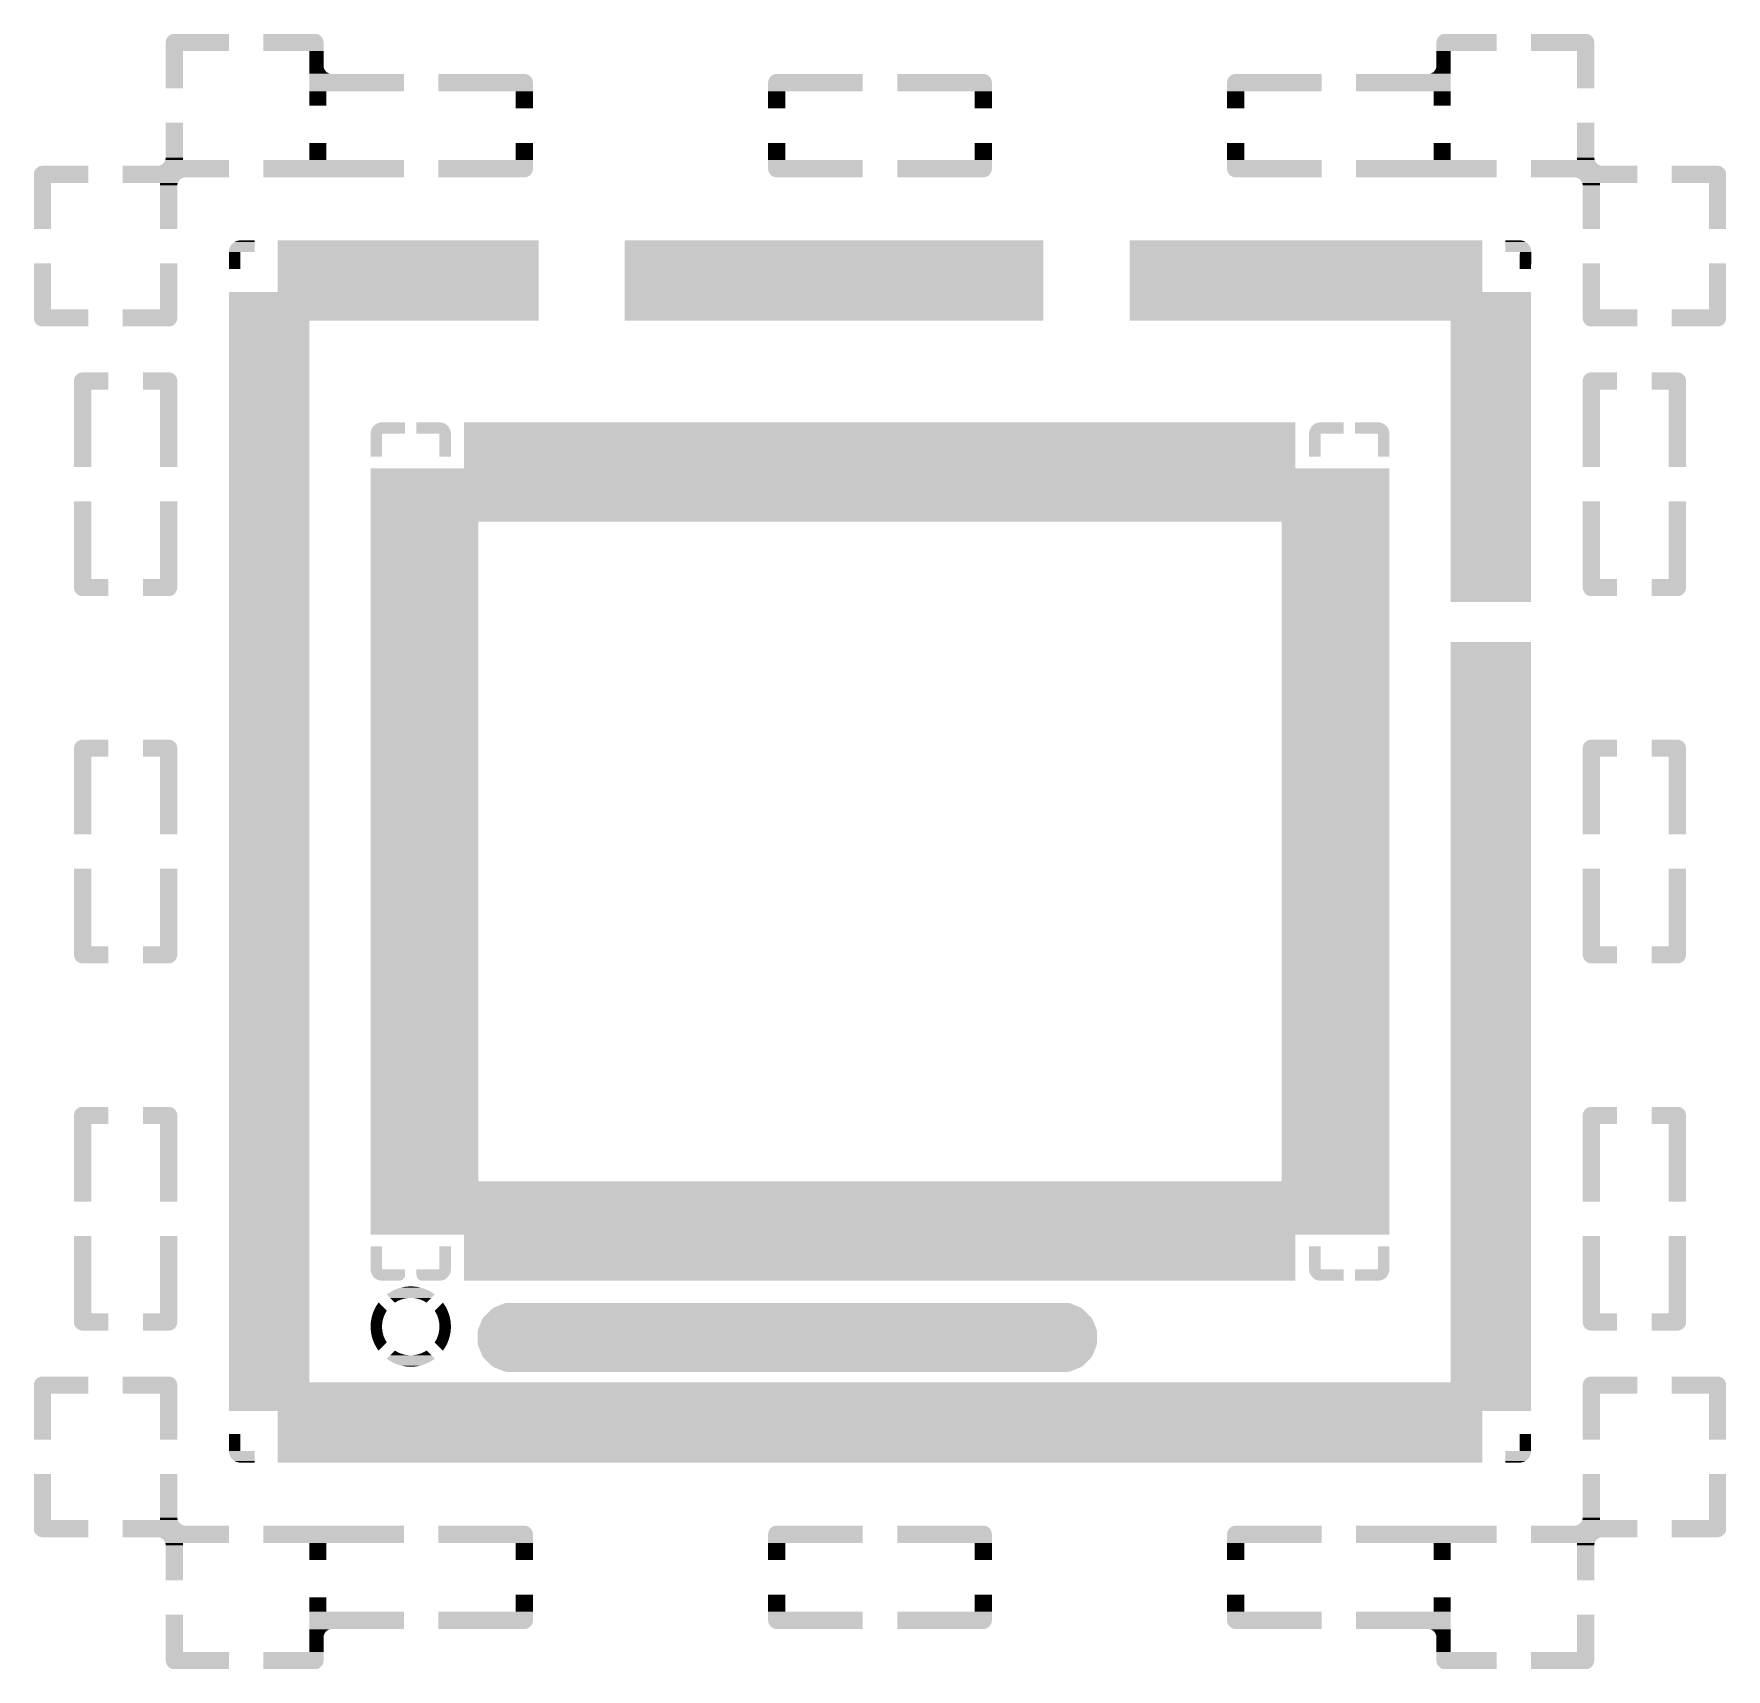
# Model space of a CAD drawing. Extents: x -14.8 to 14.8, y -14.2 to 14.2.
import ezdxf

# ---------------------------------------------------------------- set-up
doc = ezdxf.new("R2010")
doc.units = 0
doc.layers.add('ROUTE_KEEPOUT', color=14, linetype='CONTINUOUS')

msp = doc.modelspace()

# ---------------------------------------------------------------- linework, layer by layer
at = {"layer": 'ROUTE_KEEPOUT'}
for points in [[(-12.44132, 14.15056), (-12.43569, 14.16416), (-11.35, 14.15056), (-11.35, 14.16416)], [(-12.43569, 14.16416), (-12.42874, 14.17715), (-11.35, 14.16416), (-11.35, 14.17715)], [(-12.42874, 14.17715), (-12.42056, 14.1894), (-11.35, 14.17715), (-11.35, 14.1894)], [(-12.42056, 14.1894), (-12.41122, 14.20078), (-11.35, 14.1894), (-11.35, 14.20078)], [(-12.41122, 14.20078), (-12.40081, 14.2112), (-11.35, 14.20078), (-11.35, 14.2112)], [(-12.40081, 14.2112), (-12.38942, 14.22054), (-11.35, 14.2112), (-11.35, 14.22054)], [(-12.38942, 14.22054), (-12.37718, 14.22872), (-11.35, 14.22054), (-11.35, 14.22872)], [(-12.37718, 14.22872), (-12.36419, 14.23567), (-11.35, 14.22872), (-11.35, 14.23567)], [(-12.36419, 14.23567), (-12.35059, 14.2413), (-11.35, 14.23567), (-11.35, 14.2413)], [(-12.35059, 14.2413), (-12.33649, 14.24558), (-11.35, 14.2413), (-11.35, 14.24558)], [(-12.33649, 14.24558), (-12.32205, 14.24845), (-11.35, 14.24558), (-11.35, 14.24845)], [(-12.32205, 14.24845), (-12.30739, 14.2499), (-11.35, 14.24845), (-11.35, 14.2499)], [(-12.30739, 14.2499), (-11.35, 14.25), (-11.35, 14.2499), (-11.35, 14.25)], [(-10.75, 14.24991), (-10.75, 14.25), (-9.84264, 14.24991), (-10.75, 14.25)], [(-10.75, 14.24847), (-10.75, 14.24991), (-9.82798, 14.24847), (-9.84264, 14.24991)], [(-10.75, 14.2456), (-10.75, 14.24847), (-9.81354, 14.2456), (-9.82798, 14.24847)], [(-10.75, 14.24132), (-10.75, 14.2456), (-9.79944, 14.24132), (-9.81354, 14.2456)], [(-10.75, 14.23569), (-10.75, 14.24132), (-9.78584, 14.23569), (-9.79944, 14.24132)], [(-10.75, 14.22874), (-10.75, 14.23569), (-9.77285, 14.22874), (-9.78584, 14.23569)], [(-10.75, 14.22056), (-10.75, 14.22874), (-9.7606, 14.22056), (-9.77285, 14.22874)], [(-10.75, 14.21122), (-10.75, 14.22056), (-9.74922, 14.21122), (-9.7606, 14.22056)], [(-10.75, 14.20081), (-10.75, 14.21122), (-9.7388, 14.20081), (-9.74922, 14.21122)], [(-10.75, 14.18942), (-10.75, 14.20081), (-9.72946, 14.18942), (-9.7388, 14.20081)], [(-10.75, 14.17718), (-10.75, 14.18942), (-9.72128, 14.17718), (-9.72946, 14.18942)], [(-10.75, 14.16419), (-10.75, 14.17718), (-9.71433, 14.16419), (-9.72128, 14.17718)], [(-10.75, 14.15059), (-10.75, 14.16419), (-9.7087, 14.15059), (-9.71433, 14.16419)], [(9.7087, 14.15059), (9.71433, 14.16419), (10.75, 14.15059), (10.75, 14.16419)], [(9.71433, 14.16419), (9.72128, 14.17718), (10.75, 14.16419), (10.75, 14.17718)], [(9.72128, 14.17718), (9.72946, 14.18942), (10.75, 14.17718), (10.75, 14.18942)], [(9.72946, 14.18942), (9.7388, 14.20081), (10.75, 14.18942), (10.75, 14.20081)], [(9.7388, 14.20081), (9.74922, 14.21122), (10.75, 14.20081), (10.75, 14.21122)], [(9.74922, 14.21122), (9.7606, 14.22056), (10.75, 14.21122), (10.75, 14.22056)], [(9.7606, 14.22056), (9.77285, 14.22874), (10.75, 14.22056), (10.75, 14.22874)], [(9.77285, 14.22874), (9.78584, 14.23569), (10.75, 14.22874), (10.75, 14.23569)], [(9.78584, 14.23569), (9.79944, 14.24132), (10.75, 14.23569), (10.75, 14.24132)], [(9.79944, 14.24132), (9.81354, 14.2456), (10.75, 14.24132), (10.75, 14.2456)], [(9.81354, 14.2456), (9.82798, 14.24847), (10.75, 14.2456), (10.75, 14.24847)], [(9.82798, 14.24847), (9.84264, 14.24991), (10.75, 14.24847), (10.75, 14.24991)], [(9.84264, 14.24991), (10.75, 14.25), (10.75, 14.24991), (10.75, 14.25)], [(11.35, 14.2499), (11.35, 14.25), (12.30739, 14.2499), (11.35, 14.25)], [(11.35, 14.24845), (11.35, 14.2499), (12.32205, 14.24845), (12.30739, 14.2499)], [(11.35, 14.24558), (11.35, 14.24845), (12.33649, 14.24558), (12.32205, 14.24845)], [(11.35, 14.2413), (11.35, 14.24558), (12.35059, 14.2413), (12.33649, 14.24558)], [(11.35, 14.23567), (11.35, 14.2413), (12.36419, 14.23567), (12.35059, 14.2413)], [(11.35, 14.22872), (11.35, 14.23567), (12.37718, 14.22872), (12.36419, 14.23567)], [(11.35, 14.22054), (11.35, 14.22872), (12.38942, 14.22054), (12.37718, 14.22872)], [(11.35, 14.2112), (11.35, 14.22054), (12.40081, 14.2112), (12.38942, 14.22054)], [(11.35, 14.20078), (11.35, 14.2112), (12.41122, 14.20078), (12.40081, 14.2112)], [(11.35, 14.1894), (11.35, 14.20078), (12.42056, 14.1894), (12.41122, 14.20078)], [(11.35, 14.17715), (11.35, 14.1894), (12.42874, 14.17715), (12.42056, 14.1894)], [(11.35, 14.16416), (11.35, 14.17715), (12.43569, 14.16416), (12.42874, 14.17715)], [(11.35, 14.15056), (11.35, 14.16416), (12.44132, 14.15056), (12.43569, 14.16416)], [(-12.45, 13.3), (-12.449928, 13.95), (-12.15, 13.3), (-12.15, 13.95)], [(-12.449928, 13.95), (-12.44991, 14.10736), (-11.35, 13.95), (-11.35, 14.10736)], [(-12.44991, 14.10736), (-12.44847, 14.12202), (-11.35, 14.10736), (-11.35, 14.12202)], [(-12.44847, 14.12202), (-12.4456, 14.13646), (-11.35, 14.12202), (-11.35, 14.13646)], [(-12.4456, 14.13646), (-12.44132, 14.15056), (-11.35, 14.13646), (-11.35, 14.15056)], [(-10.75, 14.13649), (-10.75, 14.15059), (-9.70442, 14.13649), (-9.7087, 14.15059)], [(-10.75, 14.12205), (-10.75, 14.13649), (-9.70155, 14.12205), (-9.70442, 14.13649)], [(-10.75, 14.10739), (-10.75, 14.12205), (-9.7001, 14.10739), (-9.70155, 14.12205)], [(-10.75, 13.95), (-10.75, 14.10739), (-9.700026, 13.95), (-9.7001, 14.10739)], [(-9.95, 13.69264), (-9.95, 13.95), (-9.69991, 13.69264), (-9.700026, 13.95)], [(9.69991, 13.69264), (9.700026, 13.95), (9.95, 13.69264), (9.95, 13.95)], [(9.700026, 13.95), (9.7001, 14.10739), (10.75, 13.95), (10.75, 14.10739)], [(9.7001, 14.10739), (9.70155, 14.12205), (10.75, 14.10739), (10.75, 14.12205)], [(9.70155, 14.12205), (9.70442, 14.13649), (10.75, 14.12205), (10.75, 14.13649)], [(9.70442, 14.13649), (9.7087, 14.15059), (10.75, 14.13649), (10.75, 14.15059)], [(11.35, 14.13646), (11.35, 14.15056), (12.4456, 14.13646), (12.44132, 14.15056)], [(11.35, 14.12202), (11.35, 14.13646), (12.44847, 14.12202), (12.4456, 14.13646)], [(11.35, 14.10736), (11.35, 14.12202), (12.44991, 14.10736), (12.44847, 14.12202)], [(11.35, 13.95), (11.35, 14.10736), (12.449928, 13.95), (12.44991, 14.10736)], [(12.15, 13.3), (12.15, 13.95), (12.45, 13.3), (12.449928, 13.95)], [(-9.95, 13.67798), (-9.95, 13.69264), (-9.69847, 13.67798), (-9.69991, 13.69264)], [(-9.95, 13.66354), (-9.95, 13.67798), (-9.6956, 13.66354), (-9.69847, 13.67798)], [(-9.95, 13.64944), (-9.95, 13.66354), (-9.69132, 13.64944), (-9.6956, 13.66354)], [(-9.95, 13.63584), (-9.95, 13.64944), (-9.68569, 13.63584), (-9.69132, 13.64944)], [(-9.95, 13.62285), (-9.95, 13.63584), (-9.67874, 13.62285), (-9.68569, 13.63584)], [(-9.95, 13.6106), (-9.95, 13.62285), (-9.67056, 13.6106), (-9.67874, 13.62285)], [(-9.95, 13.59922), (-9.95, 13.6106), (-9.66122, 13.59922), (-9.67056, 13.6106)], [(-9.95, 13.5888), (-9.95, 13.59922), (-9.65081, 13.5888), (-9.66122, 13.59922)], [(-9.95, 13.57946), (-9.95, 13.5888), (-9.63942, 13.57946), (-9.65081, 13.5888)], [(-9.95, 13.57128), (-9.95, 13.57946), (-9.62718, 13.57128), (-9.63942, 13.57946)], [(-9.95, 13.56433), (-9.95, 13.57128), (-9.61419, 13.56433), (-9.62718, 13.57128)], [(9.61419, 13.56433), (9.62718, 13.57128), (9.95, 13.56433), (9.95, 13.57128)], [(9.62718, 13.57128), (9.63942, 13.57946), (9.95, 13.57128), (9.95, 13.57946)], [(9.63942, 13.57946), (9.65081, 13.5888), (9.95, 13.57946), (9.95, 13.5888)], [(9.65081, 13.5888), (9.66122, 13.59922), (9.95, 13.5888), (9.95, 13.59922)], [(9.66122, 13.59922), (9.67056, 13.6106), (9.95, 13.59922), (9.95, 13.6106)], [(9.67056, 13.6106), (9.67874, 13.62285), (9.95, 13.6106), (9.95, 13.62285)], [(9.67874, 13.62285), (9.68569, 13.63584), (9.95, 13.62285), (9.95, 13.63584)], [(9.68569, 13.63584), (9.69132, 13.64944), (9.95, 13.63584), (9.95, 13.64944)], [(9.69132, 13.64944), (9.6956, 13.66354), (9.95, 13.64944), (9.95, 13.66354)], [(9.6956, 13.66354), (9.69847, 13.67798), (9.95, 13.66354), (9.95, 13.67798)], [(9.69847, 13.67798), (9.69991, 13.69264), (9.95, 13.67798), (9.95, 13.69264)], [(-9.95, 13.5587), (-9.95, 13.56433), (-9.60059, 13.5587), (-9.61419, 13.56433)], [(-9.95, 13.55442), (-9.95, 13.5587), (-9.58649, 13.55442), (-9.60059, 13.5587)], [(-9.95, 13.55155), (-9.95, 13.55442), (-9.57205, 13.55155), (-9.58649, 13.55442)], [(-9.95, 13.5501), (-9.95, 13.55155), (-9.55739, 13.5501), (-9.57205, 13.55155)], [(-9.95, 13.55), (-9.95, 13.5501), (-8.3, 13.55), (-9.55739, 13.5501)], [(-9.95, 13.25), (-9.95, 13.55), (-8.3, 13.25), (-8.3, 13.55)], [(-7.7, 13.5499), (-7.7, 13.55), (-6.19261, 13.5499), (-7.7, 13.55)], [(-7.7, 13.54845), (-7.7, 13.5499), (-6.17795, 13.54845), (-6.19261, 13.5499)], [(-7.7, 13.54558), (-7.7, 13.54845), (-6.16351, 13.54558), (-6.17795, 13.54845)], [(-7.7, 13.5413), (-7.7, 13.54558), (-6.14941, 13.5413), (-6.16351, 13.54558)], [(-7.7, 13.53567), (-7.7, 13.5413), (-6.13581, 13.53567), (-6.14941, 13.5413)], [(-7.7, 13.52872), (-7.7, 13.53567), (-6.12282, 13.52872), (-6.13581, 13.53567)], [(-7.7, 13.52054), (-7.7, 13.52872), (-6.11058, 13.52054), (-6.12282, 13.52872)], [(-7.7, 13.5112), (-7.7, 13.52054), (-6.09919, 13.5112), (-6.11058, 13.52054)], [(-7.7, 13.50078), (-7.7, 13.5112), (-6.08878, 13.50078), (-6.09919, 13.5112)], [(-7.7, 13.4894), (-7.7, 13.50078), (-6.07944, 13.4894), (-6.08878, 13.50078)], [(-7.7, 13.47715), (-7.7, 13.4894), (-6.07126, 13.47715), (-6.07944, 13.4894)], [(-7.7, 13.46416), (-7.7, 13.47715), (-6.06431, 13.46416), (-6.07126, 13.47715)], [(-7.7, 13.45056), (-7.7, 13.46416), (-6.05868, 13.45056), (-6.06431, 13.46416)], [(-7.7, 13.43646), (-7.7, 13.45056), (-6.0544, 13.43646), (-6.05868, 13.45056)], [(-7.7, 13.42202), (-7.7, 13.43646), (-6.05153, 13.42202), (-6.0544, 13.43646)], [(-7.7, 13.40736), (-7.7, 13.42202), (-6.05009, 13.40736), (-6.05153, 13.42202)], [(-7.7, 13.25), (-7.7, 13.40736), (-6.050058, 13.25), (-6.05009, 13.40736)], [(-1.949942, 13.25), (-1.94991, 13.40736), (-0.3, 13.25), (-0.3, 13.40736)], [(-1.94991, 13.40736), (-1.94847, 13.42202), (-0.3, 13.40736), (-0.3, 13.42202)], [(-1.94847, 13.42202), (-1.9456, 13.43646), (-0.3, 13.42202), (-0.3, 13.43646)], [(-1.9456, 13.43646), (-1.94132, 13.45056), (-0.3, 13.43646), (-0.3, 13.45056)], [(-1.94132, 13.45056), (-1.93569, 13.46416), (-0.3, 13.45056), (-0.3, 13.46416)], [(-1.93569, 13.46416), (-1.92874, 13.47715), (-0.3, 13.46416), (-0.3, 13.47715)], [(-1.92874, 13.47715), (-1.92056, 13.4894), (-0.3, 13.47715), (-0.3, 13.4894)], [(-1.92056, 13.4894), (-1.91122, 13.50078), (-0.3, 13.4894), (-0.3, 13.50078)], [(-1.91122, 13.50078), (-1.90081, 13.5112), (-0.3, 13.50078), (-0.3, 13.5112)], [(-1.90081, 13.5112), (-1.88942, 13.52054), (-0.3, 13.5112), (-0.3, 13.52054)], [(-1.88942, 13.52054), (-1.87718, 13.52872), (-0.3, 13.52054), (-0.3, 13.52872)], [(-1.87718, 13.52872), (-1.86419, 13.53567), (-0.3, 13.52872), (-0.3, 13.53567)], [(-1.86419, 13.53567), (-1.85059, 13.5413), (-0.3, 13.53567), (-0.3, 13.5413)], [(-1.85059, 13.5413), (-1.83649, 13.54558), (-0.3, 13.5413), (-0.3, 13.54558)], [(-1.83649, 13.54558), (-1.82205, 13.54845), (-0.3, 13.54558), (-0.3, 13.54845)], [(-1.82205, 13.54845), (-1.80739, 13.5499), (-0.3, 13.54845), (-0.3, 13.5499)], [(-1.80739, 13.5499), (-0.3, 13.55), (-0.3, 13.5499), (-0.3, 13.55)], [(0.3, 13.5499), (0.3, 13.55), (1.80739, 13.5499), (0.3, 13.55)], [(0.3, 13.54845), (0.3, 13.5499), (1.82205, 13.54845), (1.80739, 13.5499)], [(0.3, 13.54558), (0.3, 13.54845), (1.83649, 13.54558), (1.82205, 13.54845)], [(0.3, 13.5413), (0.3, 13.54558), (1.85059, 13.5413), (1.83649, 13.54558)], [(0.3, 13.53567), (0.3, 13.5413), (1.86419, 13.53567), (1.85059, 13.5413)], [(0.3, 13.52872), (0.3, 13.53567), (1.87718, 13.52872), (1.86419, 13.53567)], [(0.3, 13.52054), (0.3, 13.52872), (1.88942, 13.52054), (1.87718, 13.52872)], [(0.3, 13.5112), (0.3, 13.52054), (1.90081, 13.5112), (1.88942, 13.52054)], [(0.3, 13.50078), (0.3, 13.5112), (1.91122, 13.50078), (1.90081, 13.5112)], [(0.3, 13.4894), (0.3, 13.50078), (1.92056, 13.4894), (1.91122, 13.50078)], [(0.3, 13.47715), (0.3, 13.4894), (1.92874, 13.47715), (1.92056, 13.4894)], [(0.3, 13.46416), (0.3, 13.47715), (1.93569, 13.46416), (1.92874, 13.47715)], [(0.3, 13.45056), (0.3, 13.46416), (1.94132, 13.45056), (1.93569, 13.46416)], [(0.3, 13.43646), (0.3, 13.45056), (1.9456, 13.43646), (1.94132, 13.45056)], [(0.3, 13.42202), (0.3, 13.43646), (1.94847, 13.42202), (1.9456, 13.43646)], [(0.3, 13.40736), (0.3, 13.42202), (1.94991, 13.40736), (1.94847, 13.42202)], [(0.3, 13.25), (0.3, 13.40736), (1.949942, 13.25), (1.94991, 13.40736)], [(6.050058, 13.25), (6.05009, 13.40736), (7.7, 13.25), (7.7, 13.40736)], [(6.05009, 13.40736), (6.05153, 13.42202), (7.7, 13.40736), (7.7, 13.42202)], [(6.05153, 13.42202), (6.0544, 13.43646), (7.7, 13.42202), (7.7, 13.43646)], [(6.0544, 13.43646), (6.05868, 13.45056), (7.7, 13.43646), (7.7, 13.45056)], [(6.05868, 13.45056), (6.06431, 13.46416), (7.7, 13.45056), (7.7, 13.46416)], [(6.06431, 13.46416), (6.07126, 13.47715), (7.7, 13.46416), (7.7, 13.47715)], [(6.07126, 13.47715), (6.07944, 13.4894), (7.7, 13.47715), (7.7, 13.4894)], [(6.07944, 13.4894), (6.08878, 13.50078), (7.7, 13.4894), (7.7, 13.50078)], [(6.08878, 13.50078), (6.09919, 13.5112), (7.7, 13.50078), (7.7, 13.5112)], [(6.09919, 13.5112), (6.11058, 13.52054), (7.7, 13.5112), (7.7, 13.52054)], [(6.11058, 13.52054), (6.12282, 13.52872), (7.7, 13.52054), (7.7, 13.52872)], [(6.12282, 13.52872), (6.13581, 13.53567), (7.7, 13.52872), (7.7, 13.53567)], [(6.13581, 13.53567), (6.14941, 13.5413), (7.7, 13.53567), (7.7, 13.5413)], [(6.14941, 13.5413), (6.16351, 13.54558), (7.7, 13.5413), (7.7, 13.54558)], [(6.16351, 13.54558), (6.17795, 13.54845), (7.7, 13.54558), (7.7, 13.54845)], [(6.17795, 13.54845), (6.19261, 13.5499), (7.7, 13.54845), (7.7, 13.5499)], [(6.19261, 13.5499), (7.7, 13.55), (7.7, 13.5499), (7.7, 13.55)], [(8.3, 13.55), (9.55739, 13.5501), (9.95, 13.55), (9.95, 13.5501)], [(8.3, 13.25), (8.3, 13.55), (9.95, 13.25), (9.95, 13.55)], [(9.55739, 13.5501), (9.57205, 13.55155), (9.95, 13.5501), (9.95, 13.55155)], [(9.57205, 13.55155), (9.58649, 13.55442), (9.95, 13.55155), (9.95, 13.55442)], [(9.58649, 13.55442), (9.60059, 13.5587), (9.95, 13.55442), (9.95, 13.5587)], [(9.60059, 13.5587), (9.61419, 13.56433), (9.95, 13.5587), (9.95, 13.56433)], [(-9.95, 13), (-9.95, 13.25), (-9.65, 13), (-9.65, 13.25)], [(-6.35, 12.95), (-6.35, 13.25), (-6.05, 12.95), (-6.050058, 13.25)], [(-1.95, 12.95), (-1.949942, 13.25), (-1.65, 12.95), (-1.65, 13.25)], [(1.65, 12.95), (1.65, 13.25), (1.95, 12.95), (1.949942, 13.25)], [(6.05, 12.95), (6.050058, 13.25), (6.35, 12.95), (6.35, 13.25)], [(9.65, 13), (9.65, 13.25), (9.95, 13), (9.95, 13.25)], [(-12.4501, 12.09261), (-12.45, 12.7), (-12.15, 12.09261), (-12.15, 12.7)], [(12.15, 12.09261), (12.15, 12.7), (12.4501, 12.09261), (12.45, 12.7)], [(-9.95, 12.05), (-9.95, 12.35), (-9.65, 12.05), (-9.65, 12.35)], [(-6.35, 12.05), (-6.35, 12.35), (-6.05006, 12.05), (-6.05, 12.35)], [(-1.94994, 12.05), (-1.95, 12.35), (-1.65, 12.05), (-1.65, 12.35)], [(1.65, 12.05), (1.65, 12.35), (1.94994, 12.05), (1.95, 12.35)], [(6.05006, 12.05), (6.05, 12.35), (6.35, 12.05), (6.35, 12.35)], [(9.65, 12.05), (9.65, 12.35), (9.95, 12.05), (9.95, 12.35)], [(-14.749926, 11.65), (-14.74991, 11.80736), (-13.8, 11.65), (-13.8, 11.80736)], [(-14.74991, 11.80736), (-14.74847, 11.82202), (-13.8, 11.80736), (-13.8, 11.82202)], [(-14.74847, 11.82202), (-14.7456, 11.83646), (-13.8, 11.82202), (-13.8, 11.83646)], [(-14.7456, 11.83646), (-14.74132, 11.85056), (-13.8, 11.83646), (-13.8, 11.85056)], [(-14.74132, 11.85056), (-14.73569, 11.86416), (-13.8, 11.85056), (-13.8, 11.86416)], [(-14.73569, 11.86416), (-14.72874, 11.87715), (-13.8, 11.86416), (-13.8, 11.87715)], [(-14.72874, 11.87715), (-14.72056, 11.8894), (-13.8, 11.87715), (-13.8, 11.8894)], [(-14.72056, 11.8894), (-14.71122, 11.90078), (-13.8, 11.8894), (-13.8, 11.90078)], [(-14.71122, 11.90078), (-14.70081, 11.9112), (-13.8, 11.90078), (-13.8, 11.9112)], [(-14.70081, 11.9112), (-14.68942, 11.92054), (-13.8, 11.9112), (-13.8, 11.92054)], [(-14.68942, 11.92054), (-14.67718, 11.92872), (-13.8, 11.92054), (-13.8, 11.92872)], [(-14.67718, 11.92872), (-14.66419, 11.93567), (-13.8, 11.92872), (-13.8, 11.93567)], [(-14.66419, 11.93567), (-14.65059, 11.9413), (-13.8, 11.93567), (-13.8, 11.9413)], [(-14.65059, 11.9413), (-14.63649, 11.94558), (-13.8, 11.9413), (-13.8, 11.94558)], [(-14.63649, 11.94558), (-14.62205, 11.94845), (-13.8, 11.94558), (-13.8, 11.94845)], [(-14.62205, 11.94845), (-14.60739, 11.9499), (-13.8, 11.94845), (-13.8, 11.9499)], [(-14.60739, 11.9499), (-13.8, 11.95), (-13.8, 11.9499), (-13.8, 11.95)], [(-13.2, 11.95), (-12.59264, 11.95009), (-11.35, 11.95), (-11.35, 11.95009)], [(-13.2, 11.75), (-13.2, 11.95), (-11.35, 11.75), (-11.35, 11.95)], [(-12.59264, 11.95009), (-12.57798, 11.95153), (-11.35, 11.95009), (-11.35, 11.95153)], [(-12.57798, 11.95153), (-12.56354, 11.9544), (-11.35, 11.95153), (-11.35, 11.9544)], [(-12.56354, 11.9544), (-12.54944, 11.95868), (-11.35, 11.9544), (-11.35, 11.95868)], [(-12.54944, 11.95868), (-12.53584, 11.96431), (-11.35, 11.95868), (-11.35, 11.96431)], [(-12.53584, 11.96431), (-12.52285, 11.97126), (-11.35, 11.96431), (-11.35, 11.97126)], [(-12.52285, 11.97126), (-12.5106, 11.97944), (-11.35, 11.97126), (-11.35, 11.97944)], [(-12.5106, 11.97944), (-12.49922, 11.98878), (-11.35, 11.97944), (-11.35, 11.98878)], [(-12.49922, 11.98878), (-12.4888, 11.99919), (-11.35, 11.98878), (-11.35, 11.99919)], [(-12.4888, 11.99919), (-12.47946, 12.01058), (-11.35, 11.99919), (-11.35, 12.01058)], [(-12.47946, 12.01058), (-12.47128, 12.02282), (-11.35, 12.01058), (-11.35, 12.02282)], [(-12.47128, 12.02282), (-12.46433, 12.03581), (-11.35, 12.02282), (-11.35, 12.03581)], [(-12.46433, 12.03581), (-12.4587, 12.04941), (-11.35, 12.03581), (-11.35, 12.04941)], [(-12.4587, 12.04941), (-12.458522, 12.05), (-11.35, 12.04941), (-11.35, 12.05)], [(-12.458522, 12.05), (-12.45442, 12.06351), (-12.15, 12.05), (-12.15, 12.06351)], [(-12.45442, 12.06351), (-12.45155, 12.07795), (-12.15, 12.06351), (-12.15, 12.07795)], [(-12.45155, 12.07795), (-12.4501, 12.09261), (-12.15, 12.07795), (-12.15, 12.09261)], [(-10.75, 11.75), (-10.75, 12.05), (-8.3, 11.75), (-8.3, 12.05)], [(-7.7, 11.89264), (-7.7, 12.05), (-6.05009, 11.89264), (-6.05006, 12.05)], [(-7.7, 11.87798), (-7.7, 11.89264), (-6.05153, 11.87798), (-6.05009, 11.89264)], [(-7.7, 11.86354), (-7.7, 11.87798), (-6.0544, 11.86354), (-6.05153, 11.87798)], [(-7.7, 11.84944), (-7.7, 11.86354), (-6.05868, 11.84944), (-6.0544, 11.86354)], [(-7.7, 11.83584), (-7.7, 11.84944), (-6.06431, 11.83584), (-6.05868, 11.84944)], [(-7.7, 11.82285), (-7.7, 11.83584), (-6.07126, 11.82285), (-6.06431, 11.83584)], [(-7.7, 11.8106), (-7.7, 11.82285), (-6.07944, 11.8106), (-6.07126, 11.82285)], [(-7.7, 11.79922), (-7.7, 11.8106), (-6.08878, 11.79922), (-6.07944, 11.8106)], [(-1.94991, 11.89264), (-1.94994, 12.05), (-0.3, 11.89264), (-0.3, 12.05)], [(-1.94847, 11.87798), (-1.94991, 11.89264), (-0.3, 11.87798), (-0.3, 11.89264)], [(-1.9456, 11.86354), (-1.94847, 11.87798), (-0.3, 11.86354), (-0.3, 11.87798)], [(-1.94132, 11.84944), (-1.9456, 11.86354), (-0.3, 11.84944), (-0.3, 11.86354)], [(-1.93569, 11.83584), (-1.94132, 11.84944), (-0.3, 11.83584), (-0.3, 11.84944)], [(-1.92874, 11.82285), (-1.93569, 11.83584), (-0.3, 11.82285), (-0.3, 11.83584)], [(-1.92056, 11.8106), (-1.92874, 11.82285), (-0.3, 11.8106), (-0.3, 11.82285)], [(-1.91122, 11.79922), (-1.92056, 11.8106), (-0.3, 11.79922), (-0.3, 11.8106)], [(0.3, 11.89264), (0.3, 12.05), (1.94991, 11.89264), (1.94994, 12.05)], [(0.3, 11.87798), (0.3, 11.89264), (1.94847, 11.87798), (1.94991, 11.89264)], [(0.3, 11.86354), (0.3, 11.87798), (1.9456, 11.86354), (1.94847, 11.87798)], [(0.3, 11.84944), (0.3, 11.86354), (1.94132, 11.84944), (1.9456, 11.86354)], [(0.3, 11.83584), (0.3, 11.84944), (1.93569, 11.83584), (1.94132, 11.84944)], [(0.3, 11.82285), (0.3, 11.83584), (1.92874, 11.82285), (1.93569, 11.83584)], [(0.3, 11.8106), (0.3, 11.82285), (1.92056, 11.8106), (1.92874, 11.82285)], [(0.3, 11.79922), (0.3, 11.8106), (1.91122, 11.79922), (1.92056, 11.8106)], [(6.05009, 11.89264), (6.05006, 12.05), (7.7, 11.89264), (7.7, 12.05)], [(6.05153, 11.87798), (6.05009, 11.89264), (7.7, 11.87798), (7.7, 11.89264)], [(6.0544, 11.86354), (6.05153, 11.87798), (7.7, 11.86354), (7.7, 11.87798)], [(6.05868, 11.84944), (6.0544, 11.86354), (7.7, 11.84944), (7.7, 11.86354)], [(6.06431, 11.83584), (6.05868, 11.84944), (7.7, 11.83584), (7.7, 11.84944)], [(6.07126, 11.82285), (6.06431, 11.83584), (7.7, 11.82285), (7.7, 11.83584)], [(6.07944, 11.8106), (6.07126, 11.82285), (7.7, 11.8106), (7.7, 11.82285)], [(6.08878, 11.79922), (6.07944, 11.8106), (7.7, 11.79922), (7.7, 11.8106)], [(8.3, 11.75), (8.3, 12.05), (10.75, 11.75), (10.75, 12.05)], [(11.35, 12.04941), (11.35, 12.05), (12.4587, 12.04941), (12.458522, 12.05)], [(11.35, 12.03581), (11.35, 12.04941), (12.46433, 12.03581), (12.4587, 12.04941)], [(11.35, 12.02282), (11.35, 12.03581), (12.47128, 12.02282), (12.46433, 12.03581)], [(11.35, 12.01058), (11.35, 12.02282), (12.47946, 12.01058), (12.47128, 12.02282)], [(11.35, 11.99919), (11.35, 12.01058), (12.4888, 11.99919), (12.47946, 12.01058)], [(11.35, 11.98878), (11.35, 11.99919), (12.49922, 11.98878), (12.4888, 11.99919)], [(11.35, 11.97944), (11.35, 11.98878), (12.5106, 11.97944), (12.49922, 11.98878)], [(11.35, 11.97126), (11.35, 11.97944), (12.52285, 11.97126), (12.5106, 11.97944)], [(11.35, 11.96431), (11.35, 11.97126), (12.53584, 11.96431), (12.52285, 11.97126)], [(11.35, 11.95868), (11.35, 11.96431), (12.54944, 11.95868), (12.53584, 11.96431)], [(11.35, 11.9544), (11.35, 11.95868), (12.56354, 11.9544), (12.54944, 11.95868)], [(11.35, 11.95153), (11.35, 11.9544), (12.57798, 11.95153), (12.56354, 11.9544)], [(11.35, 11.95009), (11.35, 11.95153), (12.59264, 11.95009), (12.57798, 11.95153)], [(11.35, 11.95), (11.35, 11.95009), (13.2, 11.95), (12.59264, 11.95009)], [(11.35, 11.75), (11.35, 11.95), (13.2, 11.75), (13.2, 11.95)], [(12.15, 12.07795), (12.15, 12.09261), (12.45155, 12.07795), (12.4501, 12.09261)], [(12.15, 12.06351), (12.15, 12.07795), (12.45442, 12.06351), (12.45155, 12.07795)], [(12.15, 12.05), (12.15, 12.06351), (12.458522, 12.05), (12.45442, 12.06351)], [(13.8, 11.9499), (13.8, 11.95), (14.60739, 11.9499), (13.8, 11.95)], [(13.8, 11.94845), (13.8, 11.9499), (14.62205, 11.94845), (14.60739, 11.9499)], [(13.8, 11.94558), (13.8, 11.94845), (14.63649, 11.94558), (14.62205, 11.94845)], [(13.8, 11.9413), (13.8, 11.94558), (14.65059, 11.9413), (14.63649, 11.94558)], [(13.8, 11.93567), (13.8, 11.9413), (14.66419, 11.93567), (14.65059, 11.9413)], [(13.8, 11.92872), (13.8, 11.93567), (14.67718, 11.92872), (14.66419, 11.93567)], [(13.8, 11.92054), (13.8, 11.92872), (14.68942, 11.92054), (14.67718, 11.92872)], [(13.8, 11.9112), (13.8, 11.92054), (14.70081, 11.9112), (14.68942, 11.92054)], [(13.8, 11.90078), (13.8, 11.9112), (14.71122, 11.90078), (14.70081, 11.9112)], [(13.8, 11.8894), (13.8, 11.90078), (14.72056, 11.8894), (14.71122, 11.90078)], [(13.8, 11.87715), (13.8, 11.8894), (14.72874, 11.87715), (14.72056, 11.8894)], [(13.8, 11.86416), (13.8, 11.87715), (14.73569, 11.86416), (14.72874, 11.87715)], [(13.8, 11.85056), (13.8, 11.86416), (14.74132, 11.85056), (14.73569, 11.86416)], [(13.8, 11.83646), (13.8, 11.85056), (14.7456, 11.83646), (14.74132, 11.85056)], [(13.8, 11.82202), (13.8, 11.83646), (14.74847, 11.82202), (14.7456, 11.83646)], [(13.8, 11.80736), (13.8, 11.82202), (14.74991, 11.80736), (14.74847, 11.82202)], [(13.8, 11.65), (13.8, 11.80736), (14.749926, 11.65), (14.74991, 11.80736)], [(-14.75, 10.85), (-14.749926, 11.65), (-14.45, 10.85), (-14.45, 11.65)], [(-13.2, 11.74991), (-13.2, 11.75), (-12.10736, 11.74991), (-11.35, 11.75)], [(-13.2, 11.74847), (-13.2, 11.74991), (-12.12202, 11.74847), (-12.10736, 11.74991)], [(-13.2, 11.7456), (-13.2, 11.74847), (-12.13646, 11.7456), (-12.12202, 11.74847)], [(-13.2, 11.74132), (-13.2, 11.7456), (-12.15056, 11.74132), (-12.13646, 11.7456)], [(-13.2, 11.73569), (-13.2, 11.74132), (-12.16416, 11.73569), (-12.15056, 11.74132)], [(-13.2, 11.72874), (-13.2, 11.73569), (-12.17715, 11.72874), (-12.16416, 11.73569)], [(-13.2, 11.72056), (-13.2, 11.72874), (-12.1894, 11.72056), (-12.17715, 11.72874)], [(-13.2, 11.71122), (-13.2, 11.72056), (-12.20078, 11.71122), (-12.1894, 11.72056)], [(-13.2, 11.70081), (-13.2, 11.71122), (-12.2112, 11.70081), (-12.20078, 11.71122)], [(-13.2, 11.68942), (-13.2, 11.70081), (-12.22054, 11.68942), (-12.2112, 11.70081)], [(-13.2, 11.67718), (-13.2, 11.68942), (-12.22872, 11.67718), (-12.22054, 11.68942)], [(-13.2, 11.66419), (-13.2, 11.67718), (-12.23567, 11.66419), (-12.22872, 11.67718)], [(-13.2, 11.65059), (-13.2, 11.66419), (-12.2413, 11.65059), (-12.23567, 11.66419)], [(-13.2, 11.65), (-13.2, 11.65059), (-12.24148, 11.65), (-12.2413, 11.65059)], [(-12.55, 11.63649), (-12.55, 11.65), (-12.24558, 11.63649), (-12.24148, 11.65)], [(-12.55, 11.62205), (-12.55, 11.63649), (-12.24845, 11.62205), (-12.24558, 11.63649)], [(-12.55, 11.60739), (-12.55, 11.62205), (-12.2499, 11.60739), (-12.24845, 11.62205)], [(-12.55, 10.85), (-12.55, 11.60739), (-12.25, 10.85), (-12.2499, 11.60739)], [(-7.7, 11.7888), (-7.7, 11.79922), (-6.09919, 11.7888), (-6.08878, 11.79922)], [(-7.7, 11.77946), (-7.7, 11.7888), (-6.11058, 11.77946), (-6.09919, 11.7888)], [(-7.7, 11.77128), (-7.7, 11.77946), (-6.12282, 11.77128), (-6.11058, 11.77946)], [(-7.7, 11.76433), (-7.7, 11.77128), (-6.13581, 11.76433), (-6.12282, 11.77128)], [(-7.7, 11.7587), (-7.7, 11.76433), (-6.14941, 11.7587), (-6.13581, 11.76433)], [(-7.7, 11.75442), (-7.7, 11.7587), (-6.16351, 11.75442), (-6.14941, 11.7587)], [(-7.7, 11.75155), (-7.7, 11.75442), (-6.17795, 11.75155), (-6.16351, 11.75442)], [(-7.7, 11.7501), (-7.7, 11.75155), (-6.19261, 11.7501), (-6.17795, 11.75155)], [(-7.7, 11.75), (-7.7, 11.7501), (-7.7, 11.75), (-6.19261, 11.7501)], [(-1.90081, 11.7888), (-1.91122, 11.79922), (-0.3, 11.7888), (-0.3, 11.79922)], [(-1.88942, 11.77946), (-1.90081, 11.7888), (-0.3, 11.77946), (-0.3, 11.7888)], [(-1.87718, 11.77128), (-1.88942, 11.77946), (-0.3, 11.77128), (-0.3, 11.77946)], [(-1.86419, 11.76433), (-1.87718, 11.77128), (-0.3, 11.76433), (-0.3, 11.77128)], [(-1.85059, 11.7587), (-1.86419, 11.76433), (-0.3, 11.7587), (-0.3, 11.76433)], [(-1.83649, 11.75442), (-1.85059, 11.7587), (-0.3, 11.75442), (-0.3, 11.7587)], [(-1.82205, 11.75155), (-1.83649, 11.75442), (-0.3, 11.75155), (-0.3, 11.75442)], [(-1.80739, 11.7501), (-1.82205, 11.75155), (-0.3, 11.7501), (-0.3, 11.75155)], [(-0.3, 11.75), (-1.80739, 11.7501), (-0.3, 11.75), (-0.3, 11.7501)], [(0.3, 11.7888), (0.3, 11.79922), (1.90081, 11.7888), (1.91122, 11.79922)], [(0.3, 11.77946), (0.3, 11.7888), (1.88942, 11.77946), (1.90081, 11.7888)], [(0.3, 11.77128), (0.3, 11.77946), (1.87718, 11.77128), (1.88942, 11.77946)], [(0.3, 11.76433), (0.3, 11.77128), (1.86419, 11.76433), (1.87718, 11.77128)], [(0.3, 11.7587), (0.3, 11.76433), (1.85059, 11.7587), (1.86419, 11.76433)], [(0.3, 11.75442), (0.3, 11.7587), (1.83649, 11.75442), (1.85059, 11.7587)], [(0.3, 11.75155), (0.3, 11.75442), (1.82205, 11.75155), (1.83649, 11.75442)], [(0.3, 11.7501), (0.3, 11.75155), (1.80739, 11.7501), (1.82205, 11.75155)], [(0.3, 11.75), (0.3, 11.7501), (0.3, 11.75), (1.80739, 11.7501)], [(6.09919, 11.7888), (6.08878, 11.79922), (7.7, 11.7888), (7.7, 11.79922)], [(6.11058, 11.77946), (6.09919, 11.7888), (7.7, 11.77946), (7.7, 11.7888)], [(6.12282, 11.77128), (6.11058, 11.77946), (7.7, 11.77128), (7.7, 11.77946)], [(6.13581, 11.76433), (6.12282, 11.77128), (7.7, 11.76433), (7.7, 11.77128)], [(6.14941, 11.7587), (6.13581, 11.76433), (7.7, 11.7587), (7.7, 11.76433)], [(6.16351, 11.75442), (6.14941, 11.7587), (7.7, 11.75442), (7.7, 11.7587)], [(6.17795, 11.75155), (6.16351, 11.75442), (7.7, 11.75155), (7.7, 11.75442)], [(6.19261, 11.7501), (6.17795, 11.75155), (7.7, 11.7501), (7.7, 11.75155)], [(7.7, 11.75), (6.19261, 11.7501), (7.7, 11.75), (7.7, 11.7501)], [(12.10736, 11.74991), (11.35, 11.75), (13.2, 11.74991), (13.2, 11.75)], [(12.12202, 11.74847), (12.10736, 11.74991), (13.2, 11.74847), (13.2, 11.74991)], [(12.13646, 11.7456), (12.12202, 11.74847), (13.2, 11.7456), (13.2, 11.74847)], [(12.15056, 11.74132), (12.13646, 11.7456), (13.2, 11.74132), (13.2, 11.7456)], [(12.16416, 11.73569), (12.15056, 11.74132), (13.2, 11.73569), (13.2, 11.74132)], [(12.17715, 11.72874), (12.16416, 11.73569), (13.2, 11.72874), (13.2, 11.73569)], [(12.1894, 11.72056), (12.17715, 11.72874), (13.2, 11.72056), (13.2, 11.72874)], [(12.20078, 11.71122), (12.1894, 11.72056), (13.2, 11.71122), (13.2, 11.72056)], [(12.2112, 11.70081), (12.20078, 11.71122), (13.2, 11.70081), (13.2, 11.71122)], [(12.22054, 11.68942), (12.2112, 11.70081), (13.2, 11.68942), (13.2, 11.70081)], [(12.22872, 11.67718), (12.22054, 11.68942), (13.2, 11.67718), (13.2, 11.68942)], [(12.23567, 11.66419), (12.22872, 11.67718), (13.2, 11.66419), (13.2, 11.67718)], [(12.2413, 11.65059), (12.23567, 11.66419), (13.2, 11.65059), (13.2, 11.66419)], [(12.24148, 11.65), (12.2413, 11.65059), (13.2, 11.65), (13.2, 11.65059)], [(12.24558, 11.63649), (12.24148, 11.65), (12.55, 11.63649), (12.55, 11.65)], [(12.24845, 11.62205), (12.24558, 11.63649), (12.55, 11.62205), (12.55, 11.63649)], [(12.2499, 11.60739), (12.24845, 11.62205), (12.55, 11.60739), (12.55, 11.62205)], [(12.25, 10.85), (12.2499, 11.60739), (12.55, 10.85), (12.55, 11.60739)], [(14.45, 10.85), (14.45, 11.65), (14.75, 10.85), (14.749926, 11.65)], [(-11.26921, 10.61074), (-11.25288, 10.62165), (-10.9, 10.61074), (-10.9, 10.62165)], [(-11.25288, 10.62165), (-11.23556, 10.63091), (-10.9, 10.62165), (-10.9, 10.63091)], [(-11.23556, 10.63091), (-11.21742, 10.63842), (-10.9, 10.63091), (-10.9, 10.63842)], [(-11.21742, 10.63842), (-11.19863, 10.64412), (-10.9, 10.63842), (-10.9, 10.64412)], [(-11.19863, 10.64412), (-11.17936, 10.64795), (-10.9, 10.64412), (-10.9, 10.64795)], [(-11.17936, 10.64795), (-11.15982, 10.64988), (-10.9, 10.64795), (-10.9, 10.64988)], [(-11.15982, 10.64988), (-10.9, 10.65), (-10.9, 10.64988), (-10.9, 10.65)], [(-10.5, 9.75), (-10.5, 10.65), (-5.95, 9.75), (-5.95, 10.65)], [(-4.45, 9.25), (-4.45, 10.65), (2.85, 9.25), (2.85, 10.65)], [(4.35, 9.75), (4.35, 10.65), (10.5, 9.75), (10.5, 10.65)], [(10.9, 10.64988), (10.9, 10.65), (11.16367, 10.64988), (10.9, 10.65)], [(10.9, 10.64795), (10.9, 10.64988), (11.18321, 10.64795), (11.16367, 10.64988)], [(10.9, 10.64412), (10.9, 10.64795), (11.20248, 10.64412), (11.18321, 10.64795)], [(10.9, 10.63842), (10.9, 10.64412), (11.22127, 10.63842), (11.20248, 10.64412)], [(10.9, 10.63091), (10.9, 10.63842), (11.23941, 10.63091), (11.22127, 10.63842)], [(10.9, 10.62165), (10.9, 10.63091), (11.25673, 10.62165), (11.23941, 10.63091)], [(10.9, 10.61074), (10.9, 10.62165), (11.27306, 10.61074), (11.25673, 10.62165)], [(-11.35, 10.15), (-11.349884, 10.45), (-11.15, 10.15), (-11.15, 10.45)], [(-11.349884, 10.45), (-11.34988, 10.45982), (-10.9, 10.45), (-10.9, 10.45982)], [(-11.34988, 10.45982), (-11.34795, 10.47936), (-10.9, 10.45982), (-10.9, 10.47936)], [(-11.34795, 10.47936), (-11.34412, 10.49863), (-10.9, 10.47936), (-10.9, 10.49863)], [(-11.34412, 10.49863), (-11.33842, 10.51742), (-10.9, 10.49863), (-10.9, 10.51742)], [(-11.33842, 10.51742), (-11.33091, 10.53556), (-10.9, 10.51742), (-10.9, 10.53556)], [(-11.33091, 10.53556), (-11.32165, 10.55288), (-10.9, 10.53556), (-10.9, 10.55288)], [(-11.32165, 10.55288), (-11.31074, 10.56921), (-10.9, 10.55288), (-10.9, 10.56921)], [(-11.31074, 10.56921), (-11.29828, 10.58439), (-10.9, 10.56921), (-10.9, 10.58439)], [(-11.29828, 10.58439), (-11.28439, 10.59828), (-10.9, 10.58439), (-10.9, 10.59828)], [(-11.28439, 10.59828), (-11.26921, 10.61074), (-10.9, 10.59828), (-10.9, 10.61074)], [(10.9, 10.59828), (10.9, 10.61074), (11.28824, 10.59828), (11.27306, 10.61074)], [(10.9, 10.58439), (10.9, 10.59828), (11.30213, 10.58439), (11.28824, 10.59828)], [(10.9, 10.56921), (10.9, 10.58439), (11.31459, 10.56921), (11.30213, 10.58439)], [(10.9, 10.55288), (10.9, 10.56921), (11.3255, 10.55288), (11.31459, 10.56921)], [(10.9, 10.53556), (10.9, 10.55288), (11.33476, 10.53556), (11.3255, 10.55288)], [(10.9, 10.51742), (10.9, 10.53556), (11.34227, 10.51742), (11.33476, 10.53556)], [(10.9, 10.49863), (10.9, 10.51742), (11.34797, 10.49863), (11.34227, 10.51742)], [(10.9, 10.47936), (10.9, 10.49863), (11.3518, 10.47936), (11.34797, 10.49863)], [(10.9, 10.45982), (10.9, 10.47936), (11.35373, 10.45982), (11.3518, 10.47936)], [(10.9, 10.45), (10.9, 10.45982), (11.35361, 10.45), (11.35373, 10.45982)], [(11.15, 10.15), (11.15385, 10.45), (11.35, 10.15), (11.35361, 10.45)], [(-14.749924, 9.45), (-14.75, 10.25), (-14.45, 9.45), (-14.45, 10.25)], [(-12.55, 9.45), (-12.55, 10.25), (-12.250076, 9.45), (-12.25, 10.25)], [(12.250076, 9.45), (12.25, 10.25), (12.55, 9.45), (12.55, 10.25)], [(14.45, 9.45), (14.45, 10.25), (14.749924, 9.45), (14.75, 10.25)], [(-11.35, 9.25), (-11.35, 9.75), (-5.95, 9.25), (-5.95, 9.75)], [(4.35, 9.25), (4.35, 9.75), (11.35, 9.25), (11.35, 9.75)], [(-14.74991, 9.29264), (-14.749924, 9.45), (-13.8, 9.29264), (-13.8, 9.45)], [(-13.2, 9.29264), (-13.2, 9.45), (-12.25009, 9.29264), (-12.250076, 9.45)], [(12.25009, 9.29264), (12.250076, 9.45), (13.2, 9.29264), (13.2, 9.45)], [(13.8, 9.29264), (13.8, 9.45), (14.74991, 9.29264), (14.749924, 9.45)], [(-14.74847, 9.27798), (-14.74991, 9.29264), (-13.8, 9.27798), (-13.8, 9.29264)], [(-14.7456, 9.26354), (-14.74847, 9.27798), (-13.8, 9.26354), (-13.8, 9.27798)], [(-14.74132, 9.24944), (-14.7456, 9.26354), (-13.8, 9.24944), (-13.8, 9.26354)], [(-14.73569, 9.23584), (-14.74132, 9.24944), (-13.8, 9.23584), (-13.8, 9.24944)], [(-14.72874, 9.22285), (-14.73569, 9.23584), (-13.8, 9.22285), (-13.8, 9.23584)], [(-14.72056, 9.2106), (-14.72874, 9.22285), (-13.8, 9.2106), (-13.8, 9.22285)], [(-14.71122, 9.19922), (-14.72056, 9.2106), (-13.8, 9.19922), (-13.8, 9.2106)], [(-14.70081, 9.1888), (-14.71122, 9.19922), (-13.8, 9.1888), (-13.8, 9.19922)], [(-14.68942, 9.17946), (-14.70081, 9.1888), (-13.8, 9.17946), (-13.8, 9.1888)], [(-14.67718, 9.17128), (-14.68942, 9.17946), (-13.8, 9.17128), (-13.8, 9.17946)], [(-14.66419, 9.16433), (-14.67718, 9.17128), (-13.8, 9.16433), (-13.8, 9.17128)], [(-14.65059, 9.1587), (-14.66419, 9.16433), (-13.8, 9.1587), (-13.8, 9.16433)], [(-14.63649, 9.15442), (-14.65059, 9.1587), (-13.8, 9.15442), (-13.8, 9.1587)], [(-14.62205, 9.15155), (-14.63649, 9.15442), (-13.8, 9.15155), (-13.8, 9.15442)], [(-14.60739, 9.1501), (-14.62205, 9.15155), (-13.8, 9.1501), (-13.8, 9.15155)], [(-13.8, 9.15), (-14.60739, 9.1501), (-13.8, 9.15), (-13.8, 9.1501)], [(-13.2, 9.27798), (-13.2, 9.29264), (-12.25153, 9.27798), (-12.25009, 9.29264)], [(-13.2, 9.26354), (-13.2, 9.27798), (-12.2544, 9.26354), (-12.25153, 9.27798)], [(-13.2, 9.24944), (-13.2, 9.26354), (-12.25868, 9.24944), (-12.2544, 9.26354)], [(-13.2, 9.23584), (-13.2, 9.24944), (-12.26431, 9.23584), (-12.25868, 9.24944)], [(-13.2, 9.22285), (-13.2, 9.23584), (-12.27126, 9.22285), (-12.26431, 9.23584)], [(-13.2, 9.2106), (-13.2, 9.22285), (-12.27944, 9.2106), (-12.27126, 9.22285)], [(-13.2, 9.19922), (-13.2, 9.2106), (-12.28878, 9.19922), (-12.27944, 9.2106)], [(-13.2, 9.1888), (-13.2, 9.19922), (-12.29919, 9.1888), (-12.28878, 9.19922)], [(-13.2, 9.17946), (-13.2, 9.1888), (-12.31058, 9.17946), (-12.29919, 9.1888)], [(-13.2, 9.17128), (-13.2, 9.17946), (-12.32282, 9.17128), (-12.31058, 9.17946)], [(-13.2, 9.16433), (-13.2, 9.17128), (-12.33581, 9.16433), (-12.32282, 9.17128)], [(-13.2, 9.1587), (-13.2, 9.16433), (-12.34941, 9.1587), (-12.33581, 9.16433)], [(-13.2, 9.15442), (-13.2, 9.1587), (-12.36351, 9.15442), (-12.34941, 9.1587)], [(-13.2, 9.15155), (-13.2, 9.15442), (-12.37795, 9.15155), (-12.36351, 9.15442)], [(-13.2, 9.1501), (-13.2, 9.15155), (-12.39261, 9.1501), (-12.37795, 9.15155)], [(-13.2, 9.15), (-13.2, 9.1501), (-13.2, 9.15), (-12.39261, 9.1501)], [(-11.35, -9.25), (-11.35, 9.25), (-9.95, -9.25), (-9.95, 9.25)], [(9.95, 4.35), (9.95, 9.25), (11.35, 4.35), (11.35, 9.25)], [(12.25153, 9.27798), (12.25009, 9.29264), (13.2, 9.27798), (13.2, 9.29264)], [(12.2544, 9.26354), (12.25153, 9.27798), (13.2, 9.26354), (13.2, 9.27798)], [(12.25868, 9.24944), (12.2544, 9.26354), (13.2, 9.24944), (13.2, 9.26354)], [(12.26431, 9.23584), (12.25868, 9.24944), (13.2, 9.23584), (13.2, 9.24944)], [(12.27126, 9.22285), (12.26431, 9.23584), (13.2, 9.22285), (13.2, 9.23584)], [(12.27944, 9.2106), (12.27126, 9.22285), (13.2, 9.2106), (13.2, 9.22285)], [(12.28878, 9.19922), (12.27944, 9.2106), (13.2, 9.19922), (13.2, 9.2106)], [(12.29919, 9.1888), (12.28878, 9.19922), (13.2, 9.1888), (13.2, 9.19922)], [(12.31058, 9.17946), (12.29919, 9.1888), (13.2, 9.17946), (13.2, 9.1888)], [(12.32282, 9.17128), (12.31058, 9.17946), (13.2, 9.17128), (13.2, 9.17946)], [(12.33581, 9.16433), (12.32282, 9.17128), (13.2, 9.16433), (13.2, 9.17128)], [(12.34941, 9.1587), (12.33581, 9.16433), (13.2, 9.1587), (13.2, 9.16433)], [(12.36351, 9.15442), (12.34941, 9.1587), (13.2, 9.15442), (13.2, 9.1587)], [(12.37795, 9.15155), (12.36351, 9.15442), (13.2, 9.15155), (13.2, 9.15442)], [(12.39261, 9.1501), (12.37795, 9.15155), (13.2, 9.1501), (13.2, 9.15155)], [(13.2, 9.15), (12.39261, 9.1501), (13.2, 9.15), (13.2, 9.1501)], [(13.8, 9.27798), (13.8, 9.29264), (14.74847, 9.27798), (14.74991, 9.29264)], [(13.8, 9.26354), (13.8, 9.27798), (14.7456, 9.26354), (14.74847, 9.27798)], [(13.8, 9.24944), (13.8, 9.26354), (14.74132, 9.24944), (14.7456, 9.26354)], [(13.8, 9.23584), (13.8, 9.24944), (14.73569, 9.23584), (14.74132, 9.24944)], [(13.8, 9.22285), (13.8, 9.23584), (14.72874, 9.22285), (14.73569, 9.23584)], [(13.8, 9.2106), (13.8, 9.22285), (14.72056, 9.2106), (14.72874, 9.22285)], [(13.8, 9.19922), (13.8, 9.2106), (14.71122, 9.19922), (14.72056, 9.2106)], [(13.8, 9.1888), (13.8, 9.19922), (14.70081, 9.1888), (14.71122, 9.19922)], [(13.8, 9.17946), (13.8, 9.1888), (14.68942, 9.17946), (14.70081, 9.1888)], [(13.8, 9.17128), (13.8, 9.17946), (14.67718, 9.17128), (14.68942, 9.17946)], [(13.8, 9.16433), (13.8, 9.17128), (14.66419, 9.16433), (14.67718, 9.17128)], [(13.8, 9.1587), (13.8, 9.16433), (14.65059, 9.1587), (14.66419, 9.16433)], [(13.8, 9.15442), (13.8, 9.1587), (14.63649, 9.15442), (14.65059, 9.1587)], [(13.8, 9.15155), (13.8, 9.15442), (14.62205, 9.15155), (14.63649, 9.15442)], [(13.8, 9.1501), (13.8, 9.15155), (14.60739, 9.1501), (14.62205, 9.15155)], [(13.8, 9.15), (13.8, 9.1501), (13.8, 9.15), (14.60739, 9.1501)], [(-14.0413, 8.25059), (-14.03567, 8.26419), (-13.45, 8.25059), (-13.45, 8.26419)], [(-14.03567, 8.26419), (-14.02872, 8.27718), (-13.45, 8.26419), (-13.45, 8.27718)], [(-14.02872, 8.27718), (-14.02054, 8.28942), (-13.45, 8.27718), (-13.45, 8.28942)], [(-14.02054, 8.28942), (-14.0112, 8.30081), (-13.45, 8.28942), (-13.45, 8.30081)], [(-14.0112, 8.30081), (-14.00078, 8.31122), (-13.45, 8.30081), (-13.45, 8.31122)], [(-14.00078, 8.31122), (-13.9894, 8.32056), (-13.45, 8.31122), (-13.45, 8.32056)], [(-13.9894, 8.32056), (-13.97715, 8.32874), (-13.45, 8.32056), (-13.45, 8.32874)], [(-13.97715, 8.32874), (-13.96416, 8.33569), (-13.45, 8.32874), (-13.45, 8.33569)], [(-13.96416, 8.33569), (-13.95056, 8.34132), (-13.45, 8.33569), (-13.45, 8.34132)], [(-13.95056, 8.34132), (-13.93646, 8.3456), (-13.45, 8.34132), (-13.45, 8.3456)], [(-13.93646, 8.3456), (-13.92202, 8.34847), (-13.45, 8.3456), (-13.45, 8.34847)], [(-13.92202, 8.34847), (-13.90736, 8.34991), (-13.45, 8.34847), (-13.45, 8.34991)], [(-13.90736, 8.34991), (-13.45, 8.35), (-13.45, 8.34991), (-13.45, 8.35)], [(-12.85, 8.34991), (-12.85, 8.35), (-12.39264, 8.34991), (-12.85, 8.35)], [(-12.85, 8.34847), (-12.85, 8.34991), (-12.37798, 8.34847), (-12.39264, 8.34991)], [(-12.85, 8.3456), (-12.85, 8.34847), (-12.36354, 8.3456), (-12.37798, 8.34847)], [(-12.85, 8.34132), (-12.85, 8.3456), (-12.34944, 8.34132), (-12.36354, 8.3456)], [(-12.85, 8.33569), (-12.85, 8.34132), (-12.33584, 8.33569), (-12.34944, 8.34132)], [(-12.85, 8.32874), (-12.85, 8.33569), (-12.32285, 8.32874), (-12.33584, 8.33569)], [(-12.85, 8.32056), (-12.85, 8.32874), (-12.3106, 8.32056), (-12.32285, 8.32874)], [(-12.85, 8.31122), (-12.85, 8.32056), (-12.29922, 8.31122), (-12.3106, 8.32056)], [(-12.85, 8.30081), (-12.85, 8.31122), (-12.2888, 8.30081), (-12.29922, 8.31122)], [(-12.85, 8.28942), (-12.85, 8.30081), (-12.27946, 8.28942), (-12.2888, 8.30081)], [(-12.85, 8.27718), (-12.85, 8.28942), (-12.27128, 8.27718), (-12.27946, 8.28942)], [(-12.85, 8.26419), (-12.85, 8.27718), (-12.26433, 8.26419), (-12.27128, 8.27718)], [(-12.85, 8.25059), (-12.85, 8.26419), (-12.2587, 8.25059), (-12.26433, 8.26419)], [(12.2587, 8.25059), (12.26433, 8.26419), (12.85, 8.25059), (12.85, 8.26419)], [(12.26433, 8.26419), (12.27128, 8.27718), (12.85, 8.26419), (12.85, 8.27718)], [(12.27128, 8.27718), (12.27946, 8.28942), (12.85, 8.27718), (12.85, 8.28942)], [(12.27946, 8.28942), (12.2888, 8.30081), (12.85, 8.28942), (12.85, 8.30081)], [(12.2888, 8.30081), (12.29922, 8.31122), (12.85, 8.30081), (12.85, 8.31122)], [(12.29922, 8.31122), (12.3106, 8.32056), (12.85, 8.31122), (12.85, 8.32056)], [(12.3106, 8.32056), (12.32285, 8.32874), (12.85, 8.32056), (12.85, 8.32874)], [(12.32285, 8.32874), (12.33584, 8.33569), (12.85, 8.32874), (12.85, 8.33569)], [(12.33584, 8.33569), (12.34944, 8.34132), (12.85, 8.33569), (12.85, 8.34132)], [(12.34944, 8.34132), (12.36354, 8.3456), (12.85, 8.34132), (12.85, 8.3456)], [(12.36354, 8.3456), (12.37798, 8.34847), (12.85, 8.3456), (12.85, 8.34847)], [(12.37798, 8.34847), (12.39264, 8.34991), (12.85, 8.34847), (12.85, 8.34991)], [(12.39264, 8.34991), (12.85, 8.35), (12.85, 8.34991), (12.85, 8.35)], [(13.45, 8.34991), (13.45, 8.35), (13.90736, 8.34991), (13.45, 8.35)], [(13.45, 8.34847), (13.45, 8.34991), (13.92202, 8.34847), (13.90736, 8.34991)], [(13.45, 8.3456), (13.45, 8.34847), (13.93646, 8.3456), (13.92202, 8.34847)], [(13.45, 8.34132), (13.45, 8.3456), (13.95056, 8.34132), (13.93646, 8.3456)], [(13.45, 8.33569), (13.45, 8.34132), (13.96416, 8.33569), (13.95056, 8.34132)], [(13.45, 8.32874), (13.45, 8.33569), (13.97715, 8.32874), (13.96416, 8.33569)], [(13.45, 8.32056), (13.45, 8.32874), (13.9894, 8.32056), (13.97715, 8.32874)], [(13.45, 8.31122), (13.45, 8.32056), (14.00078, 8.31122), (13.9894, 8.32056)], [(13.45, 8.30081), (13.45, 8.31122), (14.0112, 8.30081), (14.00078, 8.31122)], [(13.45, 8.28942), (13.45, 8.30081), (14.02054, 8.28942), (14.0112, 8.30081)], [(13.45, 8.27718), (13.45, 8.28942), (14.02872, 8.27718), (14.02054, 8.28942)], [(13.45, 8.26419), (13.45, 8.27718), (14.03567, 8.26419), (14.02872, 8.27718)], [(13.45, 8.25059), (13.45, 8.26419), (14.0413, 8.25059), (14.03567, 8.26419)], [(-14.05, 6.7), (-14.049912, 8.05), (-13.75, 6.7), (-13.75, 8.05)], [(-14.049912, 8.05), (-14.0499, 8.20739), (-13.45, 8.05), (-13.45, 8.20739)], [(-14.0499, 8.20739), (-14.04845, 8.22205), (-13.45, 8.20739), (-13.45, 8.22205)], [(-14.04845, 8.22205), (-14.04558, 8.23649), (-13.45, 8.22205), (-13.45, 8.23649)], [(-14.04558, 8.23649), (-14.0413, 8.25059), (-13.45, 8.23649), (-13.45, 8.25059)], [(-12.85, 8.23649), (-12.85, 8.25059), (-12.25442, 8.23649), (-12.2587, 8.25059)], [(-12.85, 8.22205), (-12.85, 8.23649), (-12.25155, 8.22205), (-12.25442, 8.23649)], [(-12.85, 8.20739), (-12.85, 8.22205), (-12.2501, 8.20739), (-12.25155, 8.22205)], [(-12.85, 8.05), (-12.85, 8.20739), (-12.250088, 8.05), (-12.2501, 8.20739)], [(-12.55, 6.7), (-12.55, 8.05), (-12.25, 6.7), (-12.250088, 8.05)], [(12.25, 6.7), (12.250088, 8.05), (12.55, 6.7), (12.55, 8.05)], [(12.250088, 8.05), (12.2501, 8.20739), (12.85, 8.05), (12.85, 8.20739)], [(12.2501, 8.20739), (12.25155, 8.22205), (12.85, 8.20739), (12.85, 8.22205)], [(12.25155, 8.22205), (12.25442, 8.23649), (12.85, 8.22205), (12.85, 8.23649)], [(12.25442, 8.23649), (12.2587, 8.25059), (12.85, 8.23649), (12.85, 8.25059)], [(13.45, 8.23649), (13.45, 8.25059), (14.04558, 8.23649), (14.0413, 8.25059)], [(13.45, 8.22205), (13.45, 8.23649), (14.04845, 8.22205), (14.04558, 8.23649)], [(13.45, 8.20739), (13.45, 8.22205), (14.0499, 8.20739), (14.04845, 8.22205)], [(13.45, 8.05), (13.45, 8.20739), (14.049912, 8.05), (14.0499, 8.20739)], [(13.75, 6.7), (13.75, 8.05), (14.05, 6.7), (14.049912, 8.05)], [(-8.86091, 7.36556), (-8.85165, 7.38288), (-8.28, 7.36556), (-8.28, 7.38288)], [(-8.85165, 7.38288), (-8.84074, 7.39921), (-8.28, 7.38288), (-8.28, 7.39921)], [(-8.84074, 7.39921), (-8.82828, 7.41439), (-8.28, 7.39921), (-8.28, 7.41439)], [(-8.82828, 7.41439), (-8.81439, 7.42828), (-8.28, 7.41439), (-8.28, 7.42828)], [(-8.81439, 7.42828), (-8.79921, 7.44074), (-8.28, 7.42828), (-8.28, 7.44074)], [(-8.79921, 7.44074), (-8.78288, 7.45165), (-8.28, 7.44074), (-8.28, 7.45165)], [(-8.78288, 7.45165), (-8.76556, 7.46091), (-8.28, 7.45165), (-8.28, 7.46091)], [(-8.76556, 7.46091), (-8.74742, 7.46842), (-8.28, 7.46091), (-8.28, 7.46842)], [(-8.74742, 7.46842), (-8.72863, 7.47412), (-8.28, 7.46842), (-8.28, 7.47412)], [(-8.72863, 7.47412), (-8.70936, 7.47795), (-8.28, 7.47412), (-8.28, 7.47795)], [(-8.70936, 7.47795), (-8.68982, 7.47988), (-8.28, 7.47795), (-8.28, 7.47988)], [(-8.68982, 7.47988), (-8.28, 7.48), (-8.28, 7.47988), (-8.28, 7.48)], [(-8.08, 7.47988), (-8.08, 7.48), (-7.67018, 7.47988), (-8.08, 7.48)], [(-8.08, 7.47795), (-8.08, 7.47988), (-7.65064, 7.47795), (-7.67018, 7.47988)], [(-8.08, 7.47412), (-8.08, 7.47795), (-7.63137, 7.47412), (-7.65064, 7.47795)], [(-8.08, 7.46842), (-8.08, 7.47412), (-7.61258, 7.46842), (-7.63137, 7.47412)], [(-8.08, 7.46091), (-8.08, 7.46842), (-7.59444, 7.46091), (-7.61258, 7.46842)], [(-8.08, 7.45165), (-8.08, 7.46091), (-7.57712, 7.45165), (-7.59444, 7.46091)], [(-8.08, 7.44074), (-8.08, 7.45165), (-7.56079, 7.44074), (-7.57712, 7.45165)], [(-8.08, 7.42828), (-8.08, 7.44074), (-7.54561, 7.42828), (-7.56079, 7.44074)], [(-8.08, 7.41439), (-8.08, 7.42828), (-7.53172, 7.41439), (-7.54561, 7.42828)], [(-8.08, 7.39921), (-8.08, 7.41439), (-7.51926, 7.39921), (-7.53172, 7.41439)], [(-8.08, 7.38288), (-8.08, 7.39921), (-7.50835, 7.38288), (-7.51926, 7.39921)], [(-8.08, 7.36556), (-8.08, 7.38288), (-7.49909, 7.36556), (-7.50835, 7.38288)], [(-7.25002, 6.68002), (-7.25, 7.47998), (7.24, 6.68002), (7.239982, 7.47998)], [(-7.25, 7.47998), (7.23998, 7.48), (7.239982, 7.47998), (7.23998, 7.48)], [(7.49909, 7.36556), (7.50835, 7.38288), (8.08, 7.36556), (8.08, 7.38288)], [(7.50835, 7.38288), (7.51926, 7.39921), (8.08, 7.38288), (8.08, 7.39921)], [(7.51926, 7.39921), (7.53172, 7.41439), (8.08, 7.39921), (8.08, 7.41439)], [(7.53172, 7.41439), (7.54561, 7.42828), (8.08, 7.41439), (8.08, 7.42828)], [(7.54561, 7.42828), (7.56079, 7.44074), (8.08, 7.42828), (8.08, 7.44074)], [(7.56079, 7.44074), (7.57712, 7.45165), (8.08, 7.44074), (8.08, 7.45165)], [(7.57712, 7.45165), (7.59444, 7.46091), (8.08, 7.45165), (8.08, 7.46091)], [(7.59444, 7.46091), (7.61258, 7.46842), (8.08, 7.46091), (8.08, 7.46842)], [(7.61258, 7.46842), (7.63137, 7.47412), (8.08, 7.46842), (8.08, 7.47412)], [(7.63137, 7.47412), (7.65064, 7.47795), (8.08, 7.47412), (8.08, 7.47795)], [(7.65064, 7.47795), (7.67018, 7.47988), (8.08, 7.47795), (8.08, 7.47988)], [(7.67018, 7.47988), (8.08, 7.48), (8.08, 7.47988), (8.08, 7.48)], [(8.28, 7.47988), (8.28, 7.48), (8.68982, 7.47988), (8.28, 7.48)], [(8.28, 7.47795), (8.28, 7.47988), (8.70936, 7.47795), (8.68982, 7.47988)], [(8.28, 7.47412), (8.28, 7.47795), (8.72863, 7.47412), (8.70936, 7.47795)], [(8.28, 7.46842), (8.28, 7.47412), (8.74742, 7.46842), (8.72863, 7.47412)], [(8.28, 7.46091), (8.28, 7.46842), (8.76556, 7.46091), (8.74742, 7.46842)], [(8.28, 7.45165), (8.28, 7.46091), (8.78288, 7.45165), (8.76556, 7.46091)], [(8.28, 7.44074), (8.28, 7.45165), (8.79921, 7.44074), (8.78288, 7.45165)], [(8.28, 7.42828), (8.28, 7.44074), (8.81439, 7.42828), (8.79921, 7.44074)], [(8.28, 7.41439), (8.28, 7.42828), (8.82828, 7.41439), (8.81439, 7.42828)], [(8.28, 7.39921), (8.28, 7.41439), (8.84074, 7.39921), (8.82828, 7.41439)], [(8.28, 7.38288), (8.28, 7.39921), (8.85165, 7.38288), (8.84074, 7.39921)], [(8.28, 7.36556), (8.28, 7.38288), (8.86091, 7.36556), (8.85165, 7.38288)], [(-8.88, 6.88), (-8.879884, 7.28), (-8.68, 6.88), (-8.68, 7.28)], [(-8.879884, 7.28), (-8.87988, 7.28982), (-8.28, 7.28), (-8.28, 7.28982)], [(-8.87988, 7.28982), (-8.87795, 7.30936), (-8.28, 7.28982), (-8.28, 7.30936)], [(-8.87795, 7.30936), (-8.87412, 7.32863), (-8.28, 7.30936), (-8.28, 7.32863)], [(-8.87412, 7.32863), (-8.86842, 7.34742), (-8.28, 7.32863), (-8.28, 7.34742)], [(-8.86842, 7.34742), (-8.86091, 7.36556), (-8.28, 7.34742), (-8.28, 7.36556)], [(-8.08, 7.34742), (-8.08, 7.36556), (-7.49158, 7.34742), (-7.49909, 7.36556)], [(-8.08, 7.32863), (-8.08, 7.34742), (-7.48588, 7.32863), (-7.49158, 7.34742)], [(-8.08, 7.30936), (-8.08, 7.32863), (-7.48205, 7.30936), (-7.48588, 7.32863)], [(-8.08, 7.28982), (-8.08, 7.30936), (-7.48012, 7.28982), (-7.48205, 7.30936)], [(-8.08, 7.28), (-8.08, 7.28982), (-7.480116, 7.28), (-7.48012, 7.28982)], [(-7.68, 6.88), (-7.68, 7.28), (-7.48, 6.88), (-7.480116, 7.28)], [(7.48, 6.88), (7.480116, 7.28), (7.68, 6.88), (7.68, 7.28)], [(7.480116, 7.28), (7.48012, 7.28982), (8.08, 7.28), (8.08, 7.28982)], [(7.48012, 7.28982), (7.48205, 7.30936), (8.08, 7.28982), (8.08, 7.30936)], [(7.48205, 7.30936), (7.48588, 7.32863), (8.08, 7.30936), (8.08, 7.32863)], [(7.48588, 7.32863), (7.49158, 7.34742), (8.08, 7.32863), (8.08, 7.34742)], [(7.49158, 7.34742), (7.49909, 7.36556), (8.08, 7.34742), (8.08, 7.36556)], [(8.28, 7.34742), (8.28, 7.36556), (8.86842, 7.34742), (8.86091, 7.36556)], [(8.28, 7.32863), (8.28, 7.34742), (8.87412, 7.32863), (8.86842, 7.34742)], [(8.28, 7.30936), (8.28, 7.32863), (8.87795, 7.30936), (8.87412, 7.32863)], [(8.28, 7.28982), (8.28, 7.30936), (8.87988, 7.28982), (8.87795, 7.30936)], [(8.28, 7.28), (8.28, 7.28982), (8.879884, 7.28), (8.87988, 7.28982)], [(8.68, 6.88), (8.68, 7.28), (8.88, 6.88), (8.879884, 7.28)], [(-8.88, 6.67998), (-7.25002, 6.68), (8.87998, 6.67998), (8.87998, 6.68)], [(-8.88, 5.75), (-8.88, 6.67998), (8.87998, 5.75), (8.87998, 6.67998)], [(-7.25002, 6.68), (-7.25002, 6.68002), (8.87998, 6.68), (7.24, 6.68002)], [(-14.04991, 4.75), (-14.05, 6.1), (-13.75, 4.75), (-13.75, 6.1)], [(-12.55, 4.75), (-12.55, 6.1), (-12.25009, 4.75), (-12.25, 6.1)], [(12.25009, 4.75), (12.25, 6.1), (12.55, 4.75), (12.55, 6.1)], [(13.75, 4.75), (13.75, 6.1), (14.04991, 4.75), (14.05, 6.1)], [(-8.88, -5.74998), (-8.88, 5.75), (-7, -5.74998), (-7.00004, 5.75)], [(6.99998, -5.75), (6.99998, 5.75), (8.87998, -5.75), (8.87998, 5.75)], [(-14.0499, 4.59261), (-14.04991, 4.75), (-13.45, 4.59261), (-13.45, 4.75)], [(-12.85, 4.59261), (-12.85, 4.75), (-12.2501, 4.59261), (-12.25009, 4.75)], [(12.2501, 4.59261), (12.25009, 4.75), (12.85, 4.59261), (12.85, 4.75)], [(13.45, 4.59261), (13.45, 4.75), (14.0499, 4.59261), (14.04991, 4.75)], [(-14.04845, 4.57795), (-14.0499, 4.59261), (-13.45, 4.57795), (-13.45, 4.59261)], [(-14.04558, 4.56351), (-14.04845, 4.57795), (-13.45, 4.56351), (-13.45, 4.57795)], [(-14.0413, 4.54941), (-14.04558, 4.56351), (-13.45, 4.54941), (-13.45, 4.56351)], [(-14.03567, 4.53581), (-14.0413, 4.54941), (-13.45, 4.53581), (-13.45, 4.54941)], [(-14.02872, 4.52282), (-14.03567, 4.53581), (-13.45, 4.52282), (-13.45, 4.53581)], [(-14.02054, 4.51058), (-14.02872, 4.52282), (-13.45, 4.51058), (-13.45, 4.52282)], [(-14.0112, 4.49919), (-14.02054, 4.51058), (-13.45, 4.49919), (-13.45, 4.51058)], [(-14.00078, 4.48878), (-14.0112, 4.49919), (-13.45, 4.48878), (-13.45, 4.49919)], [(-13.9894, 4.47944), (-14.00078, 4.48878), (-13.45, 4.47944), (-13.45, 4.48878)], [(-13.97715, 4.47126), (-13.9894, 4.47944), (-13.45, 4.47126), (-13.45, 4.47944)], [(-13.96416, 4.46431), (-13.97715, 4.47126), (-13.45, 4.46431), (-13.45, 4.47126)], [(-13.95056, 4.45868), (-13.96416, 4.46431), (-13.45, 4.45868), (-13.45, 4.46431)], [(-13.93646, 4.4544), (-13.95056, 4.45868), (-13.45, 4.4544), (-13.45, 4.45868)], [(-13.92202, 4.45153), (-13.93646, 4.4544), (-13.45, 4.45153), (-13.45, 4.4544)], [(-13.90736, 4.45009), (-13.92202, 4.45153), (-13.45, 4.45009), (-13.45, 4.45153)], [(-13.45, 4.45), (-13.90736, 4.45009), (-13.45, 4.45), (-13.45, 4.45009)], [(-12.85, 4.57795), (-12.85, 4.59261), (-12.25155, 4.57795), (-12.2501, 4.59261)], [(-12.85, 4.56351), (-12.85, 4.57795), (-12.25442, 4.56351), (-12.25155, 4.57795)], [(-12.85, 4.54941), (-12.85, 4.56351), (-12.2587, 4.54941), (-12.25442, 4.56351)], [(-12.85, 4.53581), (-12.85, 4.54941), (-12.26433, 4.53581), (-12.2587, 4.54941)], [(-12.85, 4.52282), (-12.85, 4.53581), (-12.27128, 4.52282), (-12.26433, 4.53581)], [(-12.85, 4.51058), (-12.85, 4.52282), (-12.27946, 4.51058), (-12.27128, 4.52282)], [(-12.85, 4.49919), (-12.85, 4.51058), (-12.2888, 4.49919), (-12.27946, 4.51058)], [(-12.85, 4.48878), (-12.85, 4.49919), (-12.29922, 4.48878), (-12.2888, 4.49919)], [(-12.85, 4.47944), (-12.85, 4.48878), (-12.3106, 4.47944), (-12.29922, 4.48878)], [(-12.85, 4.47126), (-12.85, 4.47944), (-12.32285, 4.47126), (-12.3106, 4.47944)], [(-12.85, 4.46431), (-12.85, 4.47126), (-12.33584, 4.46431), (-12.32285, 4.47126)], [(-12.85, 4.45868), (-12.85, 4.46431), (-12.34944, 4.45868), (-12.33584, 4.46431)], [(-12.85, 4.4544), (-12.85, 4.45868), (-12.36354, 4.4544), (-12.34944, 4.45868)], [(-12.85, 4.45153), (-12.85, 4.4544), (-12.37798, 4.45153), (-12.36354, 4.4544)], [(-12.85, 4.45009), (-12.85, 4.45153), (-12.39264, 4.45009), (-12.37798, 4.45153)], [(-12.85, 4.45), (-12.85, 4.45009), (-12.85, 4.45), (-12.39264, 4.45009)], [(12.25155, 4.57795), (12.2501, 4.59261), (12.85, 4.57795), (12.85, 4.59261)], [(12.25442, 4.56351), (12.25155, 4.57795), (12.85, 4.56351), (12.85, 4.57795)], [(12.2587, 4.54941), (12.25442, 4.56351), (12.85, 4.54941), (12.85, 4.56351)], [(12.26433, 4.53581), (12.2587, 4.54941), (12.85, 4.53581), (12.85, 4.54941)], [(12.27128, 4.52282), (12.26433, 4.53581), (12.85, 4.52282), (12.85, 4.53581)], [(12.27946, 4.51058), (12.27128, 4.52282), (12.85, 4.51058), (12.85, 4.52282)], [(12.2888, 4.49919), (12.27946, 4.51058), (12.85, 4.49919), (12.85, 4.51058)], [(12.29922, 4.48878), (12.2888, 4.49919), (12.85, 4.48878), (12.85, 4.49919)], [(12.3106, 4.47944), (12.29922, 4.48878), (12.85, 4.47944), (12.85, 4.48878)], [(12.32285, 4.47126), (12.3106, 4.47944), (12.85, 4.47126), (12.85, 4.47944)], [(12.33584, 4.46431), (12.32285, 4.47126), (12.85, 4.46431), (12.85, 4.47126)], [(12.34944, 4.45868), (12.33584, 4.46431), (12.85, 4.45868), (12.85, 4.46431)], [(12.36354, 4.4544), (12.34944, 4.45868), (12.85, 4.4544), (12.85, 4.45868)], [(12.37798, 4.45153), (12.36354, 4.4544), (12.85, 4.45153), (12.85, 4.4544)], [(12.39264, 4.45009), (12.37798, 4.45153), (12.85, 4.45009), (12.85, 4.45153)], [(12.85, 4.45), (12.39264, 4.45009), (12.85, 4.45), (12.85, 4.45009)], [(13.45, 4.57795), (13.45, 4.59261), (14.04845, 4.57795), (14.0499, 4.59261)], [(13.45, 4.56351), (13.45, 4.57795), (14.04558, 4.56351), (14.04845, 4.57795)], [(13.45, 4.54941), (13.45, 4.56351), (14.0413, 4.54941), (14.04558, 4.56351)], [(13.45, 4.53581), (13.45, 4.54941), (14.03567, 4.53581), (14.0413, 4.54941)], [(13.45, 4.52282), (13.45, 4.53581), (14.02872, 4.52282), (14.03567, 4.53581)], [(13.45, 4.51058), (13.45, 4.52282), (14.02054, 4.51058), (14.02872, 4.52282)], [(13.45, 4.49919), (13.45, 4.51058), (14.0112, 4.49919), (14.02054, 4.51058)], [(13.45, 4.48878), (13.45, 4.49919), (14.00078, 4.48878), (14.0112, 4.49919)], [(13.45, 4.47944), (13.45, 4.48878), (13.9894, 4.47944), (14.00078, 4.48878)], [(13.45, 4.47126), (13.45, 4.47944), (13.97715, 4.47126), (13.9894, 4.47944)], [(13.45, 4.46431), (13.45, 4.47126), (13.96416, 4.46431), (13.97715, 4.47126)], [(13.45, 4.45868), (13.45, 4.46431), (13.95056, 4.45868), (13.96416, 4.46431)], [(13.45, 4.4544), (13.45, 4.45868), (13.93646, 4.4544), (13.95056, 4.45868)], [(13.45, 4.45153), (13.45, 4.4544), (13.92202, 4.45153), (13.93646, 4.4544)], [(13.45, 4.45009), (13.45, 4.45153), (13.90736, 4.45009), (13.92202, 4.45153)], [(13.45, 4.45), (13.45, 4.45009), (13.45, 4.45), (13.90736, 4.45009)], [(9.95, -9.25), (9.95, 3.65), (11.35, -9.25), (11.35, 3.65)], [(-14.049912, 1.65), (-14.0499, 1.80739), (-13.45, 1.65), (-13.45, 1.80739)], [(-14.0499, 1.80739), (-14.04845, 1.82205), (-13.45, 1.80739), (-13.45, 1.82205)], [(-14.04845, 1.82205), (-14.04558, 1.83649), (-13.45, 1.82205), (-13.45, 1.83649)], [(-14.04558, 1.83649), (-14.0413, 1.85059), (-13.45, 1.83649), (-13.45, 1.85059)], [(-14.0413, 1.85059), (-14.03567, 1.86419), (-13.45, 1.85059), (-13.45, 1.86419)], [(-14.03567, 1.86419), (-14.02872, 1.87718), (-13.45, 1.86419), (-13.45, 1.87718)], [(-14.02872, 1.87718), (-14.02054, 1.88942), (-13.45, 1.87718), (-13.45, 1.88942)], [(-14.02054, 1.88942), (-14.0112, 1.90081), (-13.45, 1.88942), (-13.45, 1.90081)], [(-14.0112, 1.90081), (-14.00078, 1.91122), (-13.45, 1.90081), (-13.45, 1.91122)], [(-14.00078, 1.91122), (-13.9894, 1.92056), (-13.45, 1.91122), (-13.45, 1.92056)], [(-13.9894, 1.92056), (-13.97715, 1.92874), (-13.45, 1.92056), (-13.45, 1.92874)], [(-13.97715, 1.92874), (-13.96416, 1.93569), (-13.45, 1.92874), (-13.45, 1.93569)], [(-13.96416, 1.93569), (-13.95056, 1.94132), (-13.45, 1.93569), (-13.45, 1.94132)], [(-13.95056, 1.94132), (-13.93646, 1.9456), (-13.45, 1.94132), (-13.45, 1.9456)], [(-13.93646, 1.9456), (-13.92202, 1.94847), (-13.45, 1.9456), (-13.45, 1.94847)], [(-13.92202, 1.94847), (-13.90736, 1.94991), (-13.45, 1.94847), (-13.45, 1.94991)], [(-13.90736, 1.94991), (-13.45, 1.95), (-13.45, 1.94991), (-13.45, 1.95)], [(-12.85, 1.94991), (-12.85, 1.95), (-12.39264, 1.94991), (-12.85, 1.95)], [(-12.85, 1.94847), (-12.85, 1.94991), (-12.37798, 1.94847), (-12.39264, 1.94991)], [(-12.85, 1.9456), (-12.85, 1.94847), (-12.36354, 1.9456), (-12.37798, 1.94847)], [(-12.85, 1.94132), (-12.85, 1.9456), (-12.34944, 1.94132), (-12.36354, 1.9456)], [(-12.85, 1.93569), (-12.85, 1.94132), (-12.33584, 1.93569), (-12.34944, 1.94132)], [(-12.85, 1.92874), (-12.85, 1.93569), (-12.32285, 1.92874), (-12.33584, 1.93569)], [(-12.85, 1.92056), (-12.85, 1.92874), (-12.3106, 1.92056), (-12.32285, 1.92874)], [(-12.85, 1.91122), (-12.85, 1.92056), (-12.29922, 1.91122), (-12.3106, 1.92056)], [(-12.85, 1.90081), (-12.85, 1.91122), (-12.2888, 1.90081), (-12.29922, 1.91122)], [(-12.85, 1.88942), (-12.85, 1.90081), (-12.27946, 1.88942), (-12.2888, 1.90081)], [(-12.85, 1.87718), (-12.85, 1.88942), (-12.27128, 1.87718), (-12.27946, 1.88942)], [(-12.85, 1.86419), (-12.85, 1.87718), (-12.26433, 1.86419), (-12.27128, 1.87718)], [(-12.85, 1.85059), (-12.85, 1.86419), (-12.2587, 1.85059), (-12.26433, 1.86419)], [(-12.85, 1.83649), (-12.85, 1.85059), (-12.25442, 1.83649), (-12.2587, 1.85059)], [(-12.85, 1.82205), (-12.85, 1.83649), (-12.25155, 1.82205), (-12.25442, 1.83649)], [(-12.85, 1.80739), (-12.85, 1.82205), (-12.2501, 1.80739), (-12.25155, 1.82205)], [(-12.85, 1.65), (-12.85, 1.80739), (-12.250088, 1.65), (-12.2501, 1.80739)], [(12.250088, 1.65), (12.2501, 1.80739), (12.85, 1.65), (12.85, 1.80739)], [(12.2501, 1.80739), (12.25155, 1.82205), (12.85, 1.80739), (12.85, 1.82205)], [(12.25155, 1.82205), (12.25442, 1.83649), (12.85, 1.82205), (12.85, 1.83649)], [(12.25442, 1.83649), (12.2587, 1.85059), (12.85, 1.83649), (12.85, 1.85059)], [(12.2587, 1.85059), (12.26433, 1.86419), (12.85, 1.85059), (12.85, 1.86419)], [(12.26433, 1.86419), (12.27128, 1.87718), (12.85, 1.86419), (12.85, 1.87718)], [(12.27128, 1.87718), (12.27946, 1.88942), (12.85, 1.87718), (12.85, 1.88942)], [(12.27946, 1.88942), (12.2888, 1.90081), (12.85, 1.88942), (12.85, 1.90081)], [(12.2888, 1.90081), (12.29922, 1.91122), (12.85, 1.90081), (12.85, 1.91122)], [(12.29922, 1.91122), (12.3106, 1.92056), (12.85, 1.91122), (12.85, 1.92056)], [(12.3106, 1.92056), (12.32285, 1.92874), (12.85, 1.92056), (12.85, 1.92874)], [(12.32285, 1.92874), (12.33584, 1.93569), (12.85, 1.92874), (12.85, 1.93569)], [(12.33584, 1.93569), (12.34944, 1.94132), (12.85, 1.93569), (12.85, 1.94132)], [(12.34944, 1.94132), (12.36354, 1.9456), (12.85, 1.94132), (12.85, 1.9456)], [(12.36354, 1.9456), (12.37798, 1.94847), (12.85, 1.9456), (12.85, 1.94847)], [(12.37798, 1.94847), (12.39264, 1.94991), (12.85, 1.94847), (12.85, 1.94991)], [(12.39264, 1.94991), (12.85, 1.95), (12.85, 1.94991), (12.85, 1.95)], [(13.45, 1.94991), (13.45, 1.95), (13.90736, 1.94991), (13.45, 1.95)], [(13.45, 1.94847), (13.45, 1.94991), (13.92202, 1.94847), (13.90736, 1.94991)], [(13.45, 1.9456), (13.45, 1.94847), (13.93646, 1.9456), (13.92202, 1.94847)], [(13.45, 1.94132), (13.45, 1.9456), (13.95056, 1.94132), (13.93646, 1.9456)], [(13.45, 1.93569), (13.45, 1.94132), (13.96416, 1.93569), (13.95056, 1.94132)], [(13.45, 1.92874), (13.45, 1.93569), (13.97715, 1.92874), (13.96416, 1.93569)], [(13.45, 1.92056), (13.45, 1.92874), (13.9894, 1.92056), (13.97715, 1.92874)], [(13.45, 1.91122), (13.45, 1.92056), (14.00078, 1.91122), (13.9894, 1.92056)], [(13.45, 1.90081), (13.45, 1.91122), (14.0112, 1.90081), (14.00078, 1.91122)], [(13.45, 1.88942), (13.45, 1.90081), (14.02054, 1.88942), (14.0112, 1.90081)], [(13.45, 1.87718), (13.45, 1.88942), (14.02872, 1.87718), (14.02054, 1.88942)], [(13.45, 1.86419), (13.45, 1.87718), (14.03567, 1.86419), (14.02872, 1.87718)], [(13.45, 1.85059), (13.45, 1.86419), (14.0413, 1.85059), (14.03567, 1.86419)], [(13.45, 1.83649), (13.45, 1.85059), (14.04558, 1.83649), (14.0413, 1.85059)], [(13.45, 1.82205), (13.45, 1.83649), (14.04845, 1.82205), (14.04558, 1.83649)], [(13.45, 1.80739), (13.45, 1.82205), (14.0499, 1.80739), (14.04845, 1.82205)], [(13.45, 1.65), (13.45, 1.80739), (14.049912, 1.65), (14.0499, 1.80739)], [(-14.05, 0.3), (-14.049912, 1.65), (-13.75, 0.3), (-13.75, 1.65)], [(-12.55, 0.3), (-12.55, 1.65), (-12.25, 0.3), (-12.250088, 1.65)], [(12.25, 0.3), (12.250088, 1.65), (12.55, 0.3), (12.55, 1.65)], [(13.75, 0.3), (13.75, 1.65), (14.05, 0.3), (14.049912, 1.65)], [(-14.04991, -1.65), (-14.05, -0.3), (-13.75, -1.65), (-13.75, -0.3)], [(-12.55, -1.65), (-12.55, -0.3), (-12.25009, -1.65), (-12.25, -0.3)], [(12.25009, -1.65), (12.25, -0.3), (12.55, -1.65), (12.55, -0.3)], [(13.75, -1.65), (13.75, -0.3), (14.04991, -1.65), (14.05, -0.3)], [(-14.0499, -1.80739), (-14.04991, -1.65), (-13.45, -1.80739), (-13.45, -1.65)], [(-12.85, -1.80739), (-12.85, -1.65), (-12.2501, -1.80739), (-12.25009, -1.65)], [(12.2501, -1.80739), (12.25009, -1.65), (12.85, -1.80739), (12.85, -1.65)], [(13.45, -1.80739), (13.45, -1.65), (14.0499, -1.80739), (14.04991, -1.65)], [(-14.04845, -1.82205), (-14.0499, -1.80739), (-13.45, -1.82205), (-13.45, -1.80739)], [(-14.04558, -1.83649), (-14.04845, -1.82205), (-13.45, -1.83649), (-13.45, -1.82205)], [(-14.0413, -1.85059), (-14.04558, -1.83649), (-13.45, -1.85059), (-13.45, -1.83649)], [(-14.03567, -1.86419), (-14.0413, -1.85059), (-13.45, -1.86419), (-13.45, -1.85059)], [(-14.02872, -1.87718), (-14.03567, -1.86419), (-13.45, -1.87718), (-13.45, -1.86419)], [(-14.02054, -1.88942), (-14.02872, -1.87718), (-13.45, -1.88942), (-13.45, -1.87718)], [(-14.0112, -1.90081), (-14.02054, -1.88942), (-13.45, -1.90081), (-13.45, -1.88942)], [(-14.00078, -1.91122), (-14.0112, -1.90081), (-13.45, -1.91122), (-13.45, -1.90081)], [(-13.9894, -1.92056), (-14.00078, -1.91122), (-13.45, -1.92056), (-13.45, -1.91122)], [(-13.97715, -1.92874), (-13.9894, -1.92056), (-13.45, -1.92874), (-13.45, -1.92056)], [(-13.96416, -1.93569), (-13.97715, -1.92874), (-13.45, -1.93569), (-13.45, -1.92874)], [(-13.95056, -1.94132), (-13.96416, -1.93569), (-13.45, -1.94132), (-13.45, -1.93569)], [(-13.93646, -1.9456), (-13.95056, -1.94132), (-13.45, -1.9456), (-13.45, -1.94132)], [(-13.92202, -1.94847), (-13.93646, -1.9456), (-13.45, -1.94847), (-13.45, -1.9456)], [(-13.90736, -1.94991), (-13.92202, -1.94847), (-13.45, -1.94991), (-13.45, -1.94847)], [(-13.45, -1.95), (-13.90736, -1.94991), (-13.45, -1.95), (-13.45, -1.94991)], [(-12.85, -1.82205), (-12.85, -1.80739), (-12.25155, -1.82205), (-12.2501, -1.80739)], [(-12.85, -1.83649), (-12.85, -1.82205), (-12.25442, -1.83649), (-12.25155, -1.82205)], [(-12.85, -1.85059), (-12.85, -1.83649), (-12.2587, -1.85059), (-12.25442, -1.83649)], [(-12.85, -1.86419), (-12.85, -1.85059), (-12.26433, -1.86419), (-12.2587, -1.85059)], [(-12.85, -1.87718), (-12.85, -1.86419), (-12.27128, -1.87718), (-12.26433, -1.86419)], [(-12.85, -1.88942), (-12.85, -1.87718), (-12.27946, -1.88942), (-12.27128, -1.87718)], [(-12.85, -1.90081), (-12.85, -1.88942), (-12.2888, -1.90081), (-12.27946, -1.88942)], [(-12.85, -1.91122), (-12.85, -1.90081), (-12.29922, -1.91122), (-12.2888, -1.90081)], [(-12.85, -1.92056), (-12.85, -1.91122), (-12.3106, -1.92056), (-12.29922, -1.91122)], [(-12.85, -1.92874), (-12.85, -1.92056), (-12.32285, -1.92874), (-12.3106, -1.92056)], [(-12.85, -1.93569), (-12.85, -1.92874), (-12.33584, -1.93569), (-12.32285, -1.92874)], [(-12.85, -1.94132), (-12.85, -1.93569), (-12.34944, -1.94132), (-12.33584, -1.93569)], [(-12.85, -1.9456), (-12.85, -1.94132), (-12.36354, -1.9456), (-12.34944, -1.94132)], [(-12.85, -1.94847), (-12.85, -1.9456), (-12.37798, -1.94847), (-12.36354, -1.9456)], [(-12.85, -1.94991), (-12.85, -1.94847), (-12.39264, -1.94991), (-12.37798, -1.94847)], [(-12.85, -1.95), (-12.85, -1.94991), (-12.85, -1.95), (-12.39264, -1.94991)], [(12.25155, -1.82205), (12.2501, -1.80739), (12.85, -1.82205), (12.85, -1.80739)], [(12.25442, -1.83649), (12.25155, -1.82205), (12.85, -1.83649), (12.85, -1.82205)], [(12.2587, -1.85059), (12.25442, -1.83649), (12.85, -1.85059), (12.85, -1.83649)], [(12.26433, -1.86419), (12.2587, -1.85059), (12.85, -1.86419), (12.85, -1.85059)], [(12.27128, -1.87718), (12.26433, -1.86419), (12.85, -1.87718), (12.85, -1.86419)], [(12.27946, -1.88942), (12.27128, -1.87718), (12.85, -1.88942), (12.85, -1.87718)], [(12.2888, -1.90081), (12.27946, -1.88942), (12.85, -1.90081), (12.85, -1.88942)], [(12.29922, -1.91122), (12.2888, -1.90081), (12.85, -1.91122), (12.85, -1.90081)], [(12.3106, -1.92056), (12.29922, -1.91122), (12.85, -1.92056), (12.85, -1.91122)], [(12.32285, -1.92874), (12.3106, -1.92056), (12.85, -1.92874), (12.85, -1.92056)], [(12.33584, -1.93569), (12.32285, -1.92874), (12.85, -1.93569), (12.85, -1.92874)], [(12.34944, -1.94132), (12.33584, -1.93569), (12.85, -1.94132), (12.85, -1.93569)], [(12.36354, -1.9456), (12.34944, -1.94132), (12.85, -1.9456), (12.85, -1.94132)], [(12.37798, -1.94847), (12.36354, -1.9456), (12.85, -1.94847), (12.85, -1.9456)], [(12.39264, -1.94991), (12.37798, -1.94847), (12.85, -1.94991), (12.85, -1.94847)], [(12.85, -1.95), (12.39264, -1.94991), (12.85, -1.95), (12.85, -1.94991)], [(13.45, -1.82205), (13.45, -1.80739), (14.04845, -1.82205), (14.0499, -1.80739)], [(13.45, -1.83649), (13.45, -1.82205), (14.04558, -1.83649), (14.04845, -1.82205)], [(13.45, -1.85059), (13.45, -1.83649), (14.0413, -1.85059), (14.04558, -1.83649)], [(13.45, -1.86419), (13.45, -1.85059), (14.03567, -1.86419), (14.0413, -1.85059)], [(13.45, -1.87718), (13.45, -1.86419), (14.02872, -1.87718), (14.03567, -1.86419)], [(13.45, -1.88942), (13.45, -1.87718), (14.02054, -1.88942), (14.02872, -1.87718)], [(13.45, -1.90081), (13.45, -1.88942), (14.0112, -1.90081), (14.02054, -1.88942)], [(13.45, -1.91122), (13.45, -1.90081), (14.00078, -1.91122), (14.0112, -1.90081)], [(13.45, -1.92056), (13.45, -1.91122), (13.9894, -1.92056), (14.00078, -1.91122)], [(13.45, -1.92874), (13.45, -1.92056), (13.97715, -1.92874), (13.9894, -1.92056)], [(13.45, -1.93569), (13.45, -1.92874), (13.96416, -1.93569), (13.97715, -1.92874)], [(13.45, -1.94132), (13.45, -1.93569), (13.95056, -1.94132), (13.96416, -1.93569)], [(13.45, -1.9456), (13.45, -1.94132), (13.93646, -1.9456), (13.95056, -1.94132)], [(13.45, -1.94847), (13.45, -1.9456), (13.92202, -1.94847), (13.93646, -1.9456)], [(13.45, -1.94991), (13.45, -1.94847), (13.90736, -1.94991), (13.92202, -1.94847)], [(13.45, -1.95), (13.45, -1.94991), (13.45, -1.95), (13.90736, -1.94991)], [(-14.049912, -4.75), (-14.0499, -4.59261), (-13.45, -4.75), (-13.45, -4.59261)], [(-14.0499, -4.59261), (-14.04845, -4.57795), (-13.45, -4.59261), (-13.45, -4.57795)], [(-14.04845, -4.57795), (-14.04558, -4.56351), (-13.45, -4.57795), (-13.45, -4.56351)], [(-14.04558, -4.56351), (-14.0413, -4.54941), (-13.45, -4.56351), (-13.45, -4.54941)], [(-14.0413, -4.54941), (-14.03567, -4.53581), (-13.45, -4.54941), (-13.45, -4.53581)], [(-14.03567, -4.53581), (-14.02872, -4.52282), (-13.45, -4.53581), (-13.45, -4.52282)], [(-14.02872, -4.52282), (-14.02054, -4.51058), (-13.45, -4.52282), (-13.45, -4.51058)], [(-14.02054, -4.51058), (-14.0112, -4.49919), (-13.45, -4.51058), (-13.45, -4.49919)], [(-14.0112, -4.49919), (-14.00078, -4.48878), (-13.45, -4.49919), (-13.45, -4.48878)], [(-14.00078, -4.48878), (-13.9894, -4.47944), (-13.45, -4.48878), (-13.45, -4.47944)], [(-13.9894, -4.47944), (-13.97715, -4.47126), (-13.45, -4.47944), (-13.45, -4.47126)], [(-13.97715, -4.47126), (-13.96416, -4.46431), (-13.45, -4.47126), (-13.45, -4.46431)], [(-13.96416, -4.46431), (-13.95056, -4.45868), (-13.45, -4.46431), (-13.45, -4.45868)], [(-13.95056, -4.45868), (-13.93646, -4.4544), (-13.45, -4.45868), (-13.45, -4.4544)], [(-13.93646, -4.4544), (-13.92202, -4.45153), (-13.45, -4.4544), (-13.45, -4.45153)], [(-13.92202, -4.45153), (-13.90736, -4.45009), (-13.45, -4.45153), (-13.45, -4.45009)], [(-13.90736, -4.45009), (-13.45, -4.45), (-13.45, -4.45009), (-13.45, -4.45)], [(-12.85, -4.45009), (-12.85, -4.45), (-12.39264, -4.45009), (-12.85, -4.45)], [(-12.85, -4.45153), (-12.85, -4.45009), (-12.37798, -4.45153), (-12.39264, -4.45009)], [(-12.85, -4.4544), (-12.85, -4.45153), (-12.36354, -4.4544), (-12.37798, -4.45153)], [(-12.85, -4.45868), (-12.85, -4.4544), (-12.34944, -4.45868), (-12.36354, -4.4544)], [(-12.85, -4.46431), (-12.85, -4.45868), (-12.33584, -4.46431), (-12.34944, -4.45868)], [(-12.85, -4.47126), (-12.85, -4.46431), (-12.32285, -4.47126), (-12.33584, -4.46431)], [(-12.85, -4.47944), (-12.85, -4.47126), (-12.3106, -4.47944), (-12.32285, -4.47126)], [(-12.85, -4.48878), (-12.85, -4.47944), (-12.29922, -4.48878), (-12.3106, -4.47944)], [(-12.85, -4.49919), (-12.85, -4.48878), (-12.2888, -4.49919), (-12.29922, -4.48878)], [(-12.85, -4.51058), (-12.85, -4.49919), (-12.27946, -4.51058), (-12.2888, -4.49919)], [(-12.85, -4.52282), (-12.85, -4.51058), (-12.27128, -4.52282), (-12.27946, -4.51058)], [(-12.85, -4.53581), (-12.85, -4.52282), (-12.26433, -4.53581), (-12.27128, -4.52282)], [(-12.85, -4.54941), (-12.85, -4.53581), (-12.2587, -4.54941), (-12.26433, -4.53581)], [(-12.85, -4.56351), (-12.85, -4.54941), (-12.25442, -4.56351), (-12.2587, -4.54941)], [(-12.85, -4.57795), (-12.85, -4.56351), (-12.25155, -4.57795), (-12.25442, -4.56351)], [(-12.85, -4.59261), (-12.85, -4.57795), (-12.2501, -4.59261), (-12.25155, -4.57795)], [(-12.85, -4.75), (-12.85, -4.59261), (-12.250088, -4.75), (-12.2501, -4.59261)], [(12.250088, -4.75), (12.2501, -4.59261), (12.85, -4.75), (12.85, -4.59261)], [(12.2501, -4.59261), (12.25155, -4.57795), (12.85, -4.59261), (12.85, -4.57795)], [(12.25155, -4.57795), (12.25442, -4.56351), (12.85, -4.57795), (12.85, -4.56351)], [(12.25442, -4.56351), (12.2587, -4.54941), (12.85, -4.56351), (12.85, -4.54941)], [(12.2587, -4.54941), (12.26433, -4.53581), (12.85, -4.54941), (12.85, -4.53581)], [(12.26433, -4.53581), (12.27128, -4.52282), (12.85, -4.53581), (12.85, -4.52282)], [(12.27128, -4.52282), (12.27946, -4.51058), (12.85, -4.52282), (12.85, -4.51058)], [(12.27946, -4.51058), (12.2888, -4.49919), (12.85, -4.51058), (12.85, -4.49919)], [(12.2888, -4.49919), (12.29922, -4.48878), (12.85, -4.49919), (12.85, -4.48878)], [(12.29922, -4.48878), (12.3106, -4.47944), (12.85, -4.48878), (12.85, -4.47944)], [(12.3106, -4.47944), (12.32285, -4.47126), (12.85, -4.47944), (12.85, -4.47126)], [(12.32285, -4.47126), (12.33584, -4.46431), (12.85, -4.47126), (12.85, -4.46431)], [(12.33584, -4.46431), (12.34944, -4.45868), (12.85, -4.46431), (12.85, -4.45868)], [(12.34944, -4.45868), (12.36354, -4.4544), (12.85, -4.45868), (12.85, -4.4544)], [(12.36354, -4.4544), (12.37798, -4.45153), (12.85, -4.4544), (12.85, -4.45153)], [(12.37798, -4.45153), (12.39264, -4.45009), (12.85, -4.45153), (12.85, -4.45009)], [(12.39264, -4.45009), (12.85, -4.45), (12.85, -4.45009), (12.85, -4.45)], [(13.45, -4.45009), (13.45, -4.45), (13.90736, -4.45009), (13.45, -4.45)], [(13.45, -4.45153), (13.45, -4.45009), (13.92202, -4.45153), (13.90736, -4.45009)], [(13.45, -4.4544), (13.45, -4.45153), (13.93646, -4.4544), (13.92202, -4.45153)], [(13.45, -4.45868), (13.45, -4.4544), (13.95056, -4.45868), (13.93646, -4.4544)], [(13.45, -4.46431), (13.45, -4.45868), (13.96416, -4.46431), (13.95056, -4.45868)], [(13.45, -4.47126), (13.45, -4.46431), (13.97715, -4.47126), (13.96416, -4.46431)], [(13.45, -4.47944), (13.45, -4.47126), (13.9894, -4.47944), (13.97715, -4.47126)], [(13.45, -4.48878), (13.45, -4.47944), (14.00078, -4.48878), (13.9894, -4.47944)], [(13.45, -4.49919), (13.45, -4.48878), (14.0112, -4.49919), (14.00078, -4.48878)], [(13.45, -4.51058), (13.45, -4.49919), (14.02054, -4.51058), (14.0112, -4.49919)], [(13.45, -4.52282), (13.45, -4.51058), (14.02872, -4.52282), (14.02054, -4.51058)], [(13.45, -4.53581), (13.45, -4.52282), (14.03567, -4.53581), (14.02872, -4.52282)], [(13.45, -4.54941), (13.45, -4.53581), (14.0413, -4.54941), (14.03567, -4.53581)], [(13.45, -4.56351), (13.45, -4.54941), (14.04558, -4.56351), (14.0413, -4.54941)], [(13.45, -4.57795), (13.45, -4.56351), (14.04845, -4.57795), (14.04558, -4.56351)], [(13.45, -4.59261), (13.45, -4.57795), (14.0499, -4.59261), (14.04845, -4.57795)], [(13.45, -4.75), (13.45, -4.59261), (14.049912, -4.75), (14.0499, -4.59261)], [(-14.05, -6.1), (-14.049912, -4.75), (-13.75, -6.1), (-13.75, -4.75)], [(-12.55, -6.1), (-12.55, -4.75), (-12.25, -6.1), (-12.250088, -4.75)], [(12.25, -6.1), (12.250088, -4.75), (12.55, -6.1), (12.55, -4.75)], [(13.75, -6.1), (13.75, -4.75), (14.05, -6.1), (14.049912, -4.75)], [(-8.88, -5.75), (-8.88, -5.74998), (6.99998, -5.75), (-7, -5.74998)], [(-8.88, -6.67998), (-8.88, -5.75), (8.87998, -6.67998), (8.87998, -5.75)], [(-14.04991, -8.05), (-14.05, -6.7), (-13.75, -8.05), (-13.75, -6.7)], [(-12.55, -8.05), (-12.55, -6.7), (-12.25009, -8.05), (-12.25, -6.7)], [(-7.25002, -6.68), (-8.88, -6.67998), (8.87998, -6.68), (8.87998, -6.67998)], [(-7.250018, -6.68002), (-7.25002, -6.68), (7.24, -6.68002), (8.87998, -6.68)], [(-7.25, -7.47998), (-7.250018, -6.68002), (7.23998, -7.47998), (7.24, -6.68002)], [(12.25009, -8.05), (12.25, -6.7), (12.55, -8.05), (12.55, -6.7)], [(13.75, -8.05), (13.75, -6.7), (14.04991, -8.05), (14.05, -6.7)], [(-8.879882, -7.28), (-8.88, -6.88), (-8.68, -7.28), (-8.68, -6.88)], [(-7.68, -7.28), (-7.68, -6.88), (-7.480118, -7.28), (-7.48, -6.88)], [(7.480118, -7.28), (7.48, -6.88), (7.68, -7.28), (7.68, -6.88)], [(8.68, -7.28), (8.68, -6.88), (8.879882, -7.28), (8.88, -6.88)], [(-8.87988, -7.28982), (-8.879882, -7.28), (-8.280006, -7.28982), (-8.28, -7.28)], [(-8.87795, -7.30936), (-8.87988, -7.28982), (-8.280018, -7.30936), (-8.280006, -7.28982)], [(-8.87412, -7.32863), (-8.87795, -7.30936), (-8.280028, -7.32863), (-8.280018, -7.30936)], [(-8.86842, -7.34742), (-8.87412, -7.32863), (-8.28004, -7.34742), (-8.280028, -7.32863)], [(-8.86091, -7.36556), (-8.86842, -7.34742), (-8.28005, -7.36556), (-8.28004, -7.34742)], [(-8.85165, -7.38288), (-8.86091, -7.36556), (-8.28006, -7.38288), (-8.28005, -7.36556)], [(-8.079994, -7.28982), (-8.08, -7.28), (-7.48012, -7.28982), (-7.480118, -7.28)], [(-8.079982, -7.30936), (-8.079994, -7.28982), (-7.48205, -7.30936), (-7.48012, -7.28982)], [(-8.079972, -7.32863), (-8.079982, -7.30936), (-7.48588, -7.32863), (-7.48205, -7.30936)], [(-8.07996, -7.34742), (-8.079972, -7.32863), (-7.49158, -7.34742), (-7.48588, -7.32863)], [(-8.07995, -7.36556), (-8.07996, -7.34742), (-7.49909, -7.36556), (-7.49158, -7.34742)], [(-8.07994, -7.38288), (-8.07995, -7.36556), (-7.50835, -7.38288), (-7.49909, -7.36556)], [(7.48012, -7.28982), (7.480118, -7.28), (8.08, -7.28982), (8.08, -7.28)], [(7.48205, -7.30936), (7.48012, -7.28982), (8.08, -7.30936), (8.08, -7.28982)], [(7.48588, -7.32863), (7.48205, -7.30936), (8.08, -7.32863), (8.08, -7.30936)], [(7.49158, -7.34742), (7.48588, -7.32863), (8.08, -7.34742), (8.08, -7.32863)], [(7.49909, -7.36556), (7.49158, -7.34742), (8.08, -7.36556), (8.08, -7.34742)], [(7.50835, -7.38288), (7.49909, -7.36556), (8.08, -7.38288), (8.08, -7.36556)], [(8.28, -7.28982), (8.28, -7.28), (8.87988, -7.28982), (8.879882, -7.28)], [(8.28, -7.30936), (8.28, -7.28982), (8.87795, -7.30936), (8.87988, -7.28982)], [(8.28, -7.32863), (8.28, -7.30936), (8.87412, -7.32863), (8.87795, -7.30936)], [(8.28, -7.34742), (8.28, -7.32863), (8.86842, -7.34742), (8.87412, -7.32863)], [(8.28, -7.36556), (8.28, -7.34742), (8.86091, -7.36556), (8.86842, -7.34742)], [(8.28, -7.38288), (8.28, -7.36556), (8.85165, -7.38288), (8.86091, -7.36556)], [(-8.850312, -7.38488), (-8.85165, -7.38288), (-8.28006, -7.38488), (-8.28006, -7.38288)], [(-8.843778, -7.39466), (-8.850312, -7.38488), (-8.28103, -7.39466), (-8.28006, -7.38488)], [(-8.84074, -7.39921), (-8.843778, -7.39466), (-8.281938, -7.39921), (-8.28103, -7.39466)], [(-8.83657, -7.40429), (-8.84074, -7.39921), (-8.28295, -7.40429), (-8.281938, -7.39921)], [(-8.828854, -7.41369), (-8.83657, -7.40429), (-8.2858, -7.41369), (-8.28295, -7.40429)], [(-8.82828, -7.41439), (-8.828854, -7.41369), (-8.28609, -7.41439), (-8.2858, -7.41369)], [(-8.8199, -7.42277), (-8.82828, -7.41439), (-8.28956, -7.42277), (-8.28609, -7.41439)], [(-8.81439, -7.42828), (-8.8199, -7.42277), (-8.292506, -7.42828), (-8.28956, -7.42277)], [(-8.810552, -7.43143), (-8.81439, -7.42828), (-8.29419, -7.43143), (-8.292506, -7.42828)], [(-8.800598, -7.4396), (-8.810552, -7.43143), (-8.29965, -7.4396), (-8.29419, -7.43143)], [(-8.79921, -7.44074), (-8.800598, -7.4396), (-8.300588, -7.44074), (-8.29965, -7.4396)], [(-8.789554, -7.44719), (-8.79921, -7.44074), (-8.30589, -7.44719), (-8.300588, -7.44074)], [(-8.78288, -7.45165), (-8.789554, -7.44719), (-8.31035, -7.45165), (-8.30589, -7.44719)], [(-8.778222, -7.45414), (-8.78288, -7.45165), (-8.31284, -7.45414), (-8.31035, -7.45165)], [(-8.76657, -7.46037), (-8.778222, -7.45414), (-8.32043, -7.46037), (-8.31284, -7.45414)], [(-8.76556, -7.46091), (-8.76657, -7.46037), (-8.32124, -7.46091), (-8.32043, -7.46037)], [(-8.753676, -7.46583), (-8.76556, -7.46091), (-8.3286, -7.46583), (-8.32124, -7.46091)], [(-8.74742, -7.46842), (-8.753676, -7.46583), (-8.33345, -7.46842), (-8.3286, -7.46583)], [(-8.740694, -7.47046), (-8.74742, -7.46842), (-8.33727, -7.47046), (-8.33345, -7.46842)], [(-8.72863, -7.47412), (-8.740694, -7.47046), (-8.346124, -7.47412), (-8.33727, -7.47046)], [(-8.728176, -7.47421), (-8.72863, -7.47412), (-8.34634, -7.47421), (-8.346124, -7.47412)], [(-8.713836, -7.47706), (-8.728176, -7.47421), (-8.35574, -7.47706), (-8.34634, -7.47421)], [(-8.70936, -7.47795), (-8.713836, -7.47706), (-8.36021, -7.47795), (-8.35574, -7.47706)], [(-8.69893, -7.47898), (-8.70936, -7.47795), (-8.36538, -7.47898), (-8.36021, -7.47795)], [(-8.68982, -7.47988), (-8.69893, -7.47898), (-8.37455, -7.47988), (-8.36538, -7.47898)], [(-8.37516, -7.47994), (-8.68982, -7.47988), (-8.37516, -7.47994), (-8.37455, -7.47988)], [(-8.54006, -7.67921), (-8.47946, -7.64683), (-7.819946, -7.67921), (-7.88053, -7.64683)], [(-8.47946, -7.64683), (-8.47944, -7.64682), (-7.88053, -7.64683), (-7.880554, -7.64682)], [(-8.47944, -7.64682), (-8.41594, -7.62052), (-7.880554, -7.64682), (-7.94403, -7.62052)], [(-8.41594, -7.62052), (-8.350204, -7.60057), (-7.94403, -7.62052), (-8.0098, -7.60057)], [(-8.350204, -7.60057), (-8.35017, -7.60056), (-8.0098, -7.60057), (-8.00985, -7.60056)], [(-8.35017, -7.60056), (-8.28275, -7.58716), (-8.00985, -7.60056), (-8.07721, -7.58716)], [(-8.28275, -7.58716), (-8.21435, -7.58042), (-8.07721, -7.58716), (-8.14562, -7.58042)], [(-8.07994, -7.38482), (-8.07994, -7.38288), (-7.509648, -7.38482), (-7.50835, -7.38288)], [(-8.07898, -7.3946), (-8.07994, -7.38482), (-7.516182, -7.3946), (-7.509648, -7.38482)], [(-8.078066, -7.39921), (-8.07898, -7.3946), (-7.51926, -7.39921), (-7.516182, -7.3946)], [(-8.07707, -7.40424), (-8.078066, -7.39921), (-7.52339, -7.40424), (-7.51926, -7.39921)], [(-8.07422, -7.41364), (-8.07707, -7.40424), (-7.531106, -7.41364), (-7.52339, -7.40424)], [(-8.073908, -7.41439), (-8.07422, -7.41364), (-7.53172, -7.41439), (-7.531106, -7.41364)], [(-8.07046, -7.42272), (-8.073908, -7.41439), (-7.54005, -7.42272), (-7.53172, -7.41439)], [(-8.06749, -7.42828), (-8.07046, -7.42272), (-7.54561, -7.42828), (-7.54005, -7.42272)], [(-8.06583, -7.43139), (-8.06749, -7.42828), (-7.5494, -7.43139), (-7.54561, -7.42828)], [(-8.06038, -7.43956), (-8.06583, -7.43139), (-7.559354, -7.43956), (-7.5494, -7.43139)], [(-8.059408, -7.44074), (-8.06038, -7.43956), (-7.56079, -7.44074), (-7.559354, -7.43956)], [(-8.05414, -7.44715), (-8.059408, -7.44074), (-7.570386, -7.44715), (-7.56079, -7.44074)], [(-8.049646, -7.45165), (-8.05414, -7.44715), (-7.57712, -7.45165), (-7.570386, -7.44715)], [(-8.0472, -7.4541), (-8.049646, -7.45165), (-7.581704, -7.4541), (-7.57712, -7.45165)], [(-8.03961, -7.46034), (-8.0472, -7.4541), (-7.593374, -7.46034), (-7.581704, -7.4541)], [(-8.038756, -7.46091), (-8.03961, -7.46034), (-7.59444, -7.46091), (-7.593374, -7.46034)], [(-8.03144, -7.4658), (-8.038756, -7.46091), (-7.606252, -7.4658), (-7.59444, -7.46091)], [(-8.026532, -7.46842), (-8.03144, -7.4658), (-7.61258, -7.46842), (-7.606252, -7.4658)], [(-8.02277, -7.47043), (-8.026532, -7.46842), (-7.619206, -7.47043), (-7.61258, -7.46842)], [(-8.013892, -7.47412), (-8.02277, -7.47043), (-7.63137, -7.47412), (-7.619206, -7.47043)], [(-8.0137, -7.4742), (-8.013892, -7.47412), (-7.631774, -7.4742), (-7.63137, -7.47412)], [(-8.0043, -7.47705), (-8.0137, -7.4742), (-7.646112, -7.47705), (-7.631774, -7.4742)], [(-7.99978, -7.47795), (-8.0043, -7.47705), (-7.65064, -7.47795), (-7.646112, -7.47705)], [(-7.99466, -7.47897), (-7.99978, -7.47795), (-7.660968, -7.47897), (-7.65064, -7.47795)], [(-7.985484, -7.47988), (-7.99466, -7.47897), (-7.67018, -7.47988), (-7.660968, -7.47897)], [(-7.98488, -7.47994), (-7.985484, -7.47988), (-7.98488, -7.47994), (-7.67018, -7.47988)], [(7.23998, -7.48), (-7.25, -7.47998), (7.23998, -7.48), (7.23998, -7.47998)], [(7.51926, -7.39921), (7.50835, -7.38288), (8.08, -7.39921), (8.08, -7.38288)], [(7.53172, -7.41439), (7.51926, -7.39921), (8.08, -7.41439), (8.08, -7.39921)], [(7.54561, -7.42828), (7.53172, -7.41439), (8.08, -7.42828), (8.08, -7.41439)], [(7.56079, -7.44074), (7.54561, -7.42828), (8.08, -7.44074), (8.08, -7.42828)], [(7.57712, -7.45165), (7.56079, -7.44074), (8.08, -7.45165), (8.08, -7.44074)], [(7.59444, -7.46091), (7.57712, -7.45165), (8.08, -7.46091), (8.08, -7.45165)], [(7.61258, -7.46842), (7.59444, -7.46091), (8.08, -7.46842), (8.08, -7.46091)], [(7.63137, -7.47412), (7.61258, -7.46842), (8.08, -7.47412), (8.08, -7.46842)], [(7.65064, -7.47795), (7.63137, -7.47412), (8.08, -7.47795), (8.08, -7.47412)], [(7.67018, -7.47988), (7.65064, -7.47795), (8.08, -7.47988), (8.08, -7.47795)], [(8.08, -7.48), (7.67018, -7.47988), (8.08, -7.48), (8.08, -7.47988)], [(8.28, -7.39921), (8.28, -7.38288), (8.84074, -7.39921), (8.85165, -7.38288)], [(8.28, -7.41439), (8.28, -7.39921), (8.82828, -7.41439), (8.84074, -7.39921)], [(8.28, -7.42828), (8.28, -7.41439), (8.81439, -7.42828), (8.82828, -7.41439)], [(8.28, -7.44074), (8.28, -7.42828), (8.79921, -7.44074), (8.81439, -7.42828)], [(8.28, -7.45165), (8.28, -7.44074), (8.78288, -7.45165), (8.79921, -7.44074)], [(8.28, -7.46091), (8.28, -7.45165), (8.76556, -7.46091), (8.78288, -7.45165)], [(8.28, -7.46842), (8.28, -7.46091), (8.74742, -7.46842), (8.76556, -7.46091)], [(8.28, -7.47412), (8.28, -7.46842), (8.72863, -7.47412), (8.74742, -7.46842)], [(8.28, -7.47795), (8.28, -7.47412), (8.70936, -7.47795), (8.72863, -7.47412)], [(8.28, -7.47988), (8.28, -7.47795), (8.68982, -7.47988), (8.70936, -7.47795)], [(8.28, -7.48), (8.28, -7.47988), (8.28, -7.48), (8.68982, -7.47988)], [(-8.81318, -7.98056), (-8.78079, -7.91994), (-8.62086, -7.98056), (-8.68148, -7.91994)], [(-8.78079, -7.91994), (-8.7426, -7.86279), (-8.68148, -7.91994), (-8.73863, -7.86279)], [(-8.7426, -7.86279), (-8.74081, -7.86061), (-8.73863, -7.86279), (-8.74081, -7.86061)], [(-8.59939, -7.71919), (-8.597224, -7.71741), (-7.76061, -7.71919), (-7.76276, -7.71741)], [(-8.53827, -7.78031), (-8.59939, -7.71919), (-7.82173, -7.78031), (-7.76061, -7.71919)], [(-8.597224, -7.71741), (-8.59721, -7.7174), (-7.76276, -7.71741), (-7.762774, -7.7174)], [(-8.59721, -7.7174), (-8.54009, -7.67923), (-7.762774, -7.7174), (-7.81991, -7.67923)], [(-8.54009, -7.67923), (-8.54006, -7.67921), (-7.81991, -7.67923), (-7.819946, -7.67921)], [(-8.53826, -7.78032), (-8.53827, -7.78031), (-8.20455, -7.78032), (-8.15546, -7.78031)], [(-8.53346, -7.78512), (-8.53826, -7.78032), (-8.25341, -7.78512), (-8.20455, -7.78032)], [(-8.52388, -7.7947), (-8.53346, -7.78512), (-8.30157, -7.7947), (-8.25341, -7.78512)], [(-8.50963, -7.80895), (-8.52388, -7.7947), (-8.34855, -7.80895), (-8.30157, -7.7947)], [(-8.49084, -7.82774), (-8.50963, -7.80895), (-8.39391, -7.82774), (-8.34855, -7.80895)], [(-8.46769, -7.85089), (-8.49084, -7.82774), (-8.43721, -7.85089), (-8.39391, -7.82774)], [(-8.45548, -7.8631), (-8.46769, -7.85089), (-8.45548, -7.8631), (-8.43721, -7.85089)], [(-8.1066, -7.78512), (-8.15546, -7.78031), (-7.82654, -7.78512), (-7.82173, -7.78031)], [(-8.05843, -7.7947), (-8.1066, -7.78512), (-7.83612, -7.7947), (-7.82654, -7.78512)], [(-8.01145, -7.80895), (-8.05843, -7.7947), (-7.85037, -7.80895), (-7.83612, -7.7947)], [(-7.9661, -7.82773), (-8.01145, -7.80895), (-7.86915, -7.82773), (-7.85037, -7.80895)], [(-7.9228, -7.85089), (-7.9661, -7.82773), (-7.89231, -7.85089), (-7.86915, -7.82773)], [(-7.90452, -7.8631), (-7.9228, -7.85089), (-7.90452, -7.8631), (-7.89231, -7.85089)], [(-7.73911, -7.98053), (-7.67849, -7.91991), (-7.54683, -7.98053), (-7.57923, -7.91991)], [(-7.67849, -7.91991), (-7.62134, -7.86276), (-7.57923, -7.91991), (-7.61741, -7.86276)], [(-7.62134, -7.86276), (-7.61919, -7.86061), (-7.61741, -7.86276), (-7.61919, -7.86061)], [(-6.76887, -7.97451), (-6.73628, -7.95274), (3.538542, -7.97451), (3.50598, -7.95274)], [(-6.73628, -7.95274), (-6.73622, -7.9527), (3.50598, -7.95274), (3.50589, -7.9527)], [(-6.73622, -7.9527), (-6.71826, -7.94475), (3.50589, -7.9527), (3.48796, -7.94475)], [(-6.71826, -7.94475), (-6.55305, -7.87632), (3.48796, -7.94475), (3.32276, -7.87632)], [(-6.55305, -7.87632), (-6.51441, -7.86864), (3.32276, -7.87632), (3.28412, -7.86864)], [(-14.0499, -8.20739), (-14.04991, -8.05), (-13.45, -8.20739), (-13.45, -8.05)], [(-14.04845, -8.22205), (-14.0499, -8.20739), (-13.45, -8.22205), (-13.45, -8.20739)], [(-14.04558, -8.23649), (-14.04845, -8.22205), (-13.45, -8.23649), (-13.45, -8.22205)], [(-14.0413, -8.25059), (-14.04558, -8.23649), (-13.45, -8.25059), (-13.45, -8.23649)], [(-14.03567, -8.26419), (-14.0413, -8.25059), (-13.45, -8.26419), (-13.45, -8.25059)], [(-12.85, -8.20739), (-12.85, -8.05), (-12.2501, -8.20739), (-12.25009, -8.05)], [(-12.85, -8.22205), (-12.85, -8.20739), (-12.25155, -8.22205), (-12.2501, -8.20739)], [(-12.85, -8.23649), (-12.85, -8.22205), (-12.25442, -8.23649), (-12.25155, -8.22205)], [(-12.85, -8.25059), (-12.85, -8.23649), (-12.2587, -8.25059), (-12.25442, -8.23649)], [(-12.85, -8.26419), (-12.85, -8.25059), (-12.26433, -8.26419), (-12.2587, -8.25059)], [(-8.87958, -8.24565), (-8.875732, -8.20659), (-8.678718, -8.24565), (-8.67488, -8.20659)], [(-8.87958, -8.25545), (-8.87958, -8.24565), (-8.67968, -8.25545), (-8.678718, -8.24565)], [(-8.87958, -8.30454), (-8.87958, -8.25545), (-8.67969, -8.30454), (-8.67968, -8.25545)], [(-8.875732, -8.20659), (-8.87284, -8.17725), (-8.67488, -8.20659), (-8.669044, -8.17725)], [(-8.87284, -8.17725), (-8.8691, -8.15843), (-8.669044, -8.17725), (-8.6653, -8.15843)], [(-8.8691, -8.15843), (-8.859762, -8.11145), (-8.6653, -8.15843), (-8.65105, -8.11145)], [(-8.859762, -8.11145), (-8.85944, -8.10983), (-8.65105, -8.11145), (-8.65038, -8.10983)], [(-8.85944, -8.10983), (-8.846166, -8.06609), (-8.65038, -8.10983), (-8.63226, -8.06609)], [(-8.846166, -8.06609), (-8.83948, -8.04406), (-8.63226, -8.06609), (-8.620482, -8.04406)], [(-8.83948, -8.04406), (-8.830672, -8.02279), (-8.620482, -8.04406), (-8.60911, -8.02279)], [(-8.830672, -8.02279), (-8.823104, -8.00452), (-8.60911, -8.02279), (-8.5969, -8.00452)], [(-8.823104, -8.00452), (-8.81318, -7.98056), (-8.5969, -8.00452), (-8.62086, -7.98056)], [(-7.7631, -8.00452), (-7.73911, -7.98053), (-7.53689, -8.00452), (-7.54683, -7.98053)], [(-7.75089, -8.0228), (-7.7631, -8.00452), (-7.529316, -8.0228), (-7.53689, -8.00452)], [(-7.739534, -8.04403), (-7.75089, -8.0228), (-7.52052, -8.04403), (-7.529316, -8.0228)], [(-7.72773, -8.0661), (-7.739534, -8.04403), (-7.513824, -8.0661), (-7.52052, -8.04403)], [(-7.709632, -8.1098), (-7.72773, -8.0661), (-7.50057, -8.1098), (-7.513824, -8.0661)], [(-7.70895, -8.11145), (-7.709632, -8.1098), (-7.50024, -8.11145), (-7.50057, -8.1098)], [(-7.6947, -8.15843), (-7.70895, -8.11145), (-7.490894, -8.15843), (-7.50024, -8.11145)], [(-7.690964, -8.17721), (-7.6947, -8.15843), (-7.48716, -8.17721), (-7.490894, -8.15843)], [(-7.68512, -8.2066), (-7.690964, -8.17721), (-7.484264, -8.2066), (-7.48716, -8.17721)], [(-7.681278, -8.24562), (-7.68512, -8.2066), (-7.48042, -8.24562), (-7.484264, -8.2066)], [(-7.68031, -8.25546), (-7.681278, -8.24562), (-7.48042, -8.25546), (-7.48042, -8.24562)], [(-7.68032, -8.30455), (-7.68031, -8.25546), (-7.48042, -8.30455), (-7.48042, -8.25546)], [(-6.99993, -8.31254), (-6.93904, -8.16553), (3.76963, -8.31254), (3.70874, -8.16553)], [(-6.93904, -8.16553), (-6.931078, -8.14757), (3.70874, -8.16553), (3.70079, -8.14757)], [(-6.931078, -8.14757), (-6.93105, -8.14751), (3.70079, -8.14757), (3.70075, -8.14751)], [(-6.93105, -8.14751), (-6.909262, -8.11492), (3.70075, -8.14751), (3.67898, -8.11492)], [(-6.909262, -8.11492), (-6.90922, -8.11486), (3.67898, -8.11492), (3.678924, -8.11486)], [(-6.90922, -8.11486), (-6.89568, -8.10064), (3.678924, -8.11486), (3.66538, -8.10064)], [(-6.89568, -8.10064), (-6.78315, -7.98811), (3.66538, -8.10064), (3.55285, -7.98811)], [(-6.78315, -7.98811), (-6.768934, -7.97457), (3.55285, -7.98811), (3.53863, -7.97457)], [(-6.768934, -7.97457), (-6.76887, -7.97451), (3.53863, -7.97457), (3.538542, -7.97451)], [(12.2501, -8.20739), (12.25009, -8.05), (12.85, -8.20739), (12.85, -8.05)], [(12.25155, -8.22205), (12.2501, -8.20739), (12.85, -8.22205), (12.85, -8.20739)], [(12.25442, -8.23649), (12.25155, -8.22205), (12.85, -8.23649), (12.85, -8.22205)], [(12.2587, -8.25059), (12.25442, -8.23649), (12.85, -8.25059), (12.85, -8.23649)], [(12.26433, -8.26419), (12.2587, -8.25059), (12.85, -8.26419), (12.85, -8.25059)], [(13.45, -8.20739), (13.45, -8.05), (14.0499, -8.20739), (14.04991, -8.05)], [(13.45, -8.22205), (13.45, -8.20739), (14.04845, -8.22205), (14.0499, -8.20739)], [(13.45, -8.23649), (13.45, -8.22205), (14.04558, -8.23649), (14.04845, -8.22205)], [(13.45, -8.25059), (13.45, -8.23649), (14.0413, -8.25059), (14.04558, -8.23649)], [(13.45, -8.26419), (13.45, -8.25059), (14.03567, -8.26419), (14.0413, -8.25059)], [(-14.02872, -8.27718), (-14.03567, -8.26419), (-13.45, -8.27718), (-13.45, -8.26419)], [(-14.02054, -8.28942), (-14.02872, -8.27718), (-13.45, -8.28942), (-13.45, -8.27718)], [(-14.0112, -8.30081), (-14.02054, -8.28942), (-13.45, -8.30081), (-13.45, -8.28942)], [(-14.00078, -8.31122), (-14.0112, -8.30081), (-13.45, -8.31122), (-13.45, -8.30081)], [(-13.9894, -8.32056), (-14.00078, -8.31122), (-13.45, -8.32056), (-13.45, -8.31122)], [(-13.97715, -8.32874), (-13.9894, -8.32056), (-13.45, -8.32874), (-13.45, -8.32056)], [(-13.96416, -8.33569), (-13.97715, -8.32874), (-13.45, -8.33569), (-13.45, -8.32874)], [(-13.95056, -8.34132), (-13.96416, -8.33569), (-13.45, -8.34132), (-13.45, -8.33569)], [(-13.93646, -8.3456), (-13.95056, -8.34132), (-13.45, -8.3456), (-13.45, -8.34132)], [(-13.92202, -8.34847), (-13.93646, -8.3456), (-13.45, -8.34847), (-13.45, -8.3456)], [(-13.90736, -8.34991), (-13.92202, -8.34847), (-13.45, -8.34991), (-13.45, -8.34847)], [(-13.45, -8.35), (-13.90736, -8.34991), (-13.45, -8.35), (-13.45, -8.34991)], [(-12.85, -8.27718), (-12.85, -8.26419), (-12.27128, -8.27718), (-12.26433, -8.26419)], [(-12.85, -8.28942), (-12.85, -8.27718), (-12.27946, -8.28942), (-12.27128, -8.27718)], [(-12.85, -8.30081), (-12.85, -8.28942), (-12.2888, -8.30081), (-12.27946, -8.28942)], [(-12.85, -8.31122), (-12.85, -8.30081), (-12.29922, -8.31122), (-12.2888, -8.30081)], [(-12.85, -8.32056), (-12.85, -8.31122), (-12.3106, -8.32056), (-12.29922, -8.31122)], [(-12.85, -8.32874), (-12.85, -8.32056), (-12.32285, -8.32874), (-12.3106, -8.32056)], [(-12.85, -8.33569), (-12.85, -8.32874), (-12.33584, -8.33569), (-12.32285, -8.32874)], [(-12.85, -8.34132), (-12.85, -8.33569), (-12.34944, -8.34132), (-12.33584, -8.33569)], [(-12.85, -8.3456), (-12.85, -8.34132), (-12.36354, -8.3456), (-12.34944, -8.34132)], [(-12.85, -8.34847), (-12.85, -8.3456), (-12.37798, -8.34847), (-12.36354, -8.3456)], [(-12.85, -8.34991), (-12.85, -8.34847), (-12.39264, -8.34991), (-12.37798, -8.34847)], [(-12.85, -8.35), (-12.85, -8.34991), (-12.85, -8.35), (-12.39264, -8.34991)], [(-8.87958, -8.31438), (-8.87958, -8.30454), (-8.67872, -8.31438), (-8.67969, -8.30454)], [(-8.875734, -8.3534), (-8.87958, -8.31438), (-8.67488, -8.3534), (-8.67872, -8.31438)], [(-8.87284, -8.38279), (-8.875734, -8.3534), (-8.669034, -8.38279), (-8.67488, -8.3534)], [(-8.869104, -8.40157), (-8.87284, -8.38279), (-8.6653, -8.40157), (-8.669034, -8.38279)], [(-8.859758, -8.44855), (-8.869104, -8.40157), (-8.65105, -8.44855), (-8.6653, -8.40157)], [(-8.85943, -8.4502), (-8.859758, -8.44855), (-8.650366, -8.4502), (-8.65105, -8.44855)], [(-8.846174, -8.4939), (-8.85943, -8.4502), (-8.63227, -8.4939), (-8.650366, -8.4502)], [(-8.83948, -8.51597), (-8.846174, -8.4939), (-8.620464, -8.51597), (-8.63227, -8.4939)], [(-8.830682, -8.5372), (-8.83948, -8.51597), (-8.60911, -8.5372), (-8.620464, -8.51597)], [(-8.823108, -8.55548), (-8.830682, -8.5372), (-8.5969, -8.55548), (-8.60911, -8.5372)], [(-7.7631, -8.55548), (-7.75089, -8.53721), (-7.536898, -8.55548), (-7.52933, -8.53721)], [(-7.75089, -8.53721), (-7.73952, -8.51594), (-7.52933, -8.53721), (-7.52052, -8.51594)], [(-7.73952, -8.51594), (-7.72774, -8.49391), (-7.52052, -8.51594), (-7.513836, -8.49391)], [(-7.72774, -8.49391), (-7.709622, -8.45017), (-7.513836, -8.49391), (-7.50056, -8.45017)], [(-7.709622, -8.45017), (-7.70895, -8.44855), (-7.50056, -8.45017), (-7.50024, -8.44855)], [(-7.70895, -8.44855), (-7.6947, -8.40157), (-7.50024, -8.44855), (-7.490902, -8.40157)], [(-7.6947, -8.40157), (-7.690958, -8.38275), (-7.490902, -8.40157), (-7.48716, -8.38275)], [(-7.690958, -8.38275), (-7.68512, -8.35341), (-7.48716, -8.38275), (-7.48427, -8.35341)], [(-7.68512, -8.35341), (-7.681284, -8.31435), (-7.48427, -8.35341), (-7.48042, -8.31435)], [(-7.681284, -8.31435), (-7.68032, -8.30455), (-7.48042, -8.31435), (-7.48042, -8.30455)], [(-7.01515, -8.38907), (-7.014662, -8.36943), (3.78485, -8.38907), (3.78437, -8.36943)], [(-7.01515, -8.54821), (-7.01515, -8.38907), (3.78485, -8.54821), (3.78485, -8.38907)], [(-7.01467, -8.56785), (-7.01515, -8.54821), (3.78436, -8.56785), (3.78485, -8.54821)], [(-7.014662, -8.36943), (-7.01466, -8.3694), (3.78437, -8.36943), (3.784366, -8.3694)], [(-7.01466, -8.3694), (-7.007008, -8.33091), (3.784366, -8.3694), (3.77671, -8.33091)], [(-7.007008, -8.33091), (-7.007, -8.33087), (3.77671, -8.33091), (3.776696, -8.33087)], [(-7.007, -8.33087), (-6.99993, -8.31254), (3.776696, -8.33087), (3.76963, -8.31254)], [(12.27128, -8.27718), (12.26433, -8.26419), (12.85, -8.27718), (12.85, -8.26419)], [(12.27946, -8.28942), (12.27128, -8.27718), (12.85, -8.28942), (12.85, -8.27718)], [(12.2888, -8.30081), (12.27946, -8.28942), (12.85, -8.30081), (12.85, -8.28942)], [(12.29922, -8.31122), (12.2888, -8.30081), (12.85, -8.31122), (12.85, -8.30081)], [(12.3106, -8.32056), (12.29922, -8.31122), (12.85, -8.32056), (12.85, -8.31122)], [(12.32285, -8.32874), (12.3106, -8.32056), (12.85, -8.32874), (12.85, -8.32056)], [(12.33584, -8.33569), (12.32285, -8.32874), (12.85, -8.33569), (12.85, -8.32874)], [(12.34944, -8.34132), (12.33584, -8.33569), (12.85, -8.34132), (12.85, -8.33569)], [(12.36354, -8.3456), (12.34944, -8.34132), (12.85, -8.3456), (12.85, -8.34132)], [(12.37798, -8.34847), (12.36354, -8.3456), (12.85, -8.34847), (12.85, -8.3456)], [(12.39264, -8.34991), (12.37798, -8.34847), (12.85, -8.34991), (12.85, -8.34847)], [(12.85, -8.35), (12.39264, -8.34991), (12.85, -8.35), (12.85, -8.34991)], [(13.45, -8.27718), (13.45, -8.26419), (14.02872, -8.27718), (14.03567, -8.26419)], [(13.45, -8.28942), (13.45, -8.27718), (14.02054, -8.28942), (14.02872, -8.27718)], [(13.45, -8.30081), (13.45, -8.28942), (14.0112, -8.30081), (14.02054, -8.28942)], [(13.45, -8.31122), (13.45, -8.30081), (14.00078, -8.31122), (14.0112, -8.30081)], [(13.45, -8.32056), (13.45, -8.31122), (13.9894, -8.32056), (14.00078, -8.31122)], [(13.45, -8.32874), (13.45, -8.32056), (13.97715, -8.32874), (13.9894, -8.32056)], [(13.45, -8.33569), (13.45, -8.32874), (13.96416, -8.33569), (13.97715, -8.32874)], [(13.45, -8.34132), (13.45, -8.33569), (13.95056, -8.34132), (13.96416, -8.33569)], [(13.45, -8.3456), (13.45, -8.34132), (13.93646, -8.3456), (13.95056, -8.34132)], [(13.45, -8.34847), (13.45, -8.3456), (13.92202, -8.34847), (13.93646, -8.3456)], [(13.45, -8.34991), (13.45, -8.34847), (13.90736, -8.34991), (13.92202, -8.34847)], [(13.45, -8.35), (13.45, -8.34991), (13.45, -8.35), (13.90736, -8.34991)], [(-8.81317, -8.57947), (-8.823108, -8.55548), (-8.62089, -8.57947), (-8.5969, -8.55548)], [(-8.78077, -8.64009), (-8.81317, -8.57947), (-8.68151, -8.64009), (-8.62089, -8.57947)], [(-8.74259, -8.69724), (-8.78077, -8.64009), (-8.73866, -8.69724), (-8.68151, -8.64009)], [(-8.74081, -8.69939), (-8.74259, -8.69724), (-8.74081, -8.69939), (-8.73866, -8.69724)], [(-8.59939, -8.84081), (-8.53827, -8.77969), (-7.76061, -8.84081), (-7.82173, -8.77969)], [(-8.59724, -8.84259), (-8.59939, -8.84081), (-7.762778, -8.84259), (-7.76061, -8.84081)], [(-8.597224, -8.8426), (-8.59724, -8.84259), (-7.76279, -8.8426), (-7.762778, -8.84259)], [(-8.54009, -8.88077), (-8.597224, -8.8426), (-7.819912, -8.88077), (-7.76279, -8.8426)], [(-8.53827, -8.77969), (-8.53346, -8.77488), (-8.20454, -8.77969), (-8.2534, -8.77488)], [(-8.53346, -8.77488), (-8.52388, -8.7653), (-8.2534, -8.77488), (-8.30157, -8.7653)], [(-8.52388, -8.7653), (-8.50963, -8.75105), (-8.30157, -8.7653), (-8.34855, -8.75105)], [(-8.50963, -8.75105), (-8.49085, -8.73227), (-8.34855, -8.75105), (-8.3939, -8.73227)], [(-8.49085, -8.73227), (-8.46769, -8.70911), (-8.3939, -8.73227), (-8.4372, -8.70911)], [(-8.46769, -8.70911), (-8.45548, -8.6969), (-8.4372, -8.70911), (-8.45548, -8.6969)], [(-8.20454, -8.77969), (-8.15545, -8.77968), (-7.82173, -8.77969), (-7.82174, -8.77968)], [(-8.15545, -8.77968), (-8.10659, -8.77488), (-7.82174, -8.77968), (-7.82654, -8.77488)], [(-8.10659, -8.77488), (-8.05843, -8.7653), (-7.82654, -8.77488), (-7.83612, -8.7653)], [(-8.05843, -8.7653), (-8.01145, -8.75105), (-7.83612, -8.7653), (-7.85037, -8.75105)], [(-8.01145, -8.75105), (-7.96609, -8.73226), (-7.85037, -8.75105), (-7.86916, -8.73226)], [(-7.96609, -8.73226), (-7.92279, -8.70911), (-7.86916, -8.73226), (-7.89231, -8.70911)], [(-7.92279, -8.70911), (-7.90452, -8.6969), (-7.89231, -8.70911), (-7.90452, -8.6969)], [(-7.73914, -8.57944), (-7.7631, -8.55548), (-7.54682, -8.57944), (-7.536898, -8.55548)], [(-7.67852, -8.64006), (-7.73914, -8.57944), (-7.57921, -8.64006), (-7.54682, -8.57944)], [(-7.62137, -8.69721), (-7.67852, -8.64006), (-7.6174, -8.69721), (-7.57921, -8.64006)], [(-7.61919, -8.69939), (-7.62137, -8.69721), (-7.61919, -8.69939), (-7.6174, -8.69721)], [(-7.014664, -8.56788), (-7.01467, -8.56785), (3.78436, -8.56788), (3.78436, -8.56785)], [(-7.00701, -8.60637), (-7.014664, -8.56788), (3.776706, -8.60637), (3.78436, -8.56788)], [(-7.006994, -8.60641), (-7.00701, -8.60637), (3.7767, -8.60641), (3.776706, -8.60637)], [(-6.99993, -8.62474), (-7.006994, -8.60641), (3.76963, -8.62474), (3.7767, -8.60641)], [(-6.93904, -8.77175), (-6.99993, -8.62474), (3.70874, -8.77175), (3.76963, -8.62474)], [(-6.93109, -8.78971), (-6.93904, -8.77175), (3.700776, -8.78971), (3.70874, -8.77175)], [(-6.931048, -8.78977), (-6.93109, -8.78971), (3.70075, -8.78977), (3.700776, -8.78971)], [(-6.90928, -8.82236), (-6.931048, -8.78977), (3.67896, -8.82236), (3.70075, -8.78977)], [(-6.909222, -8.82242), (-6.90928, -8.82236), (3.67892, -8.82242), (3.67896, -8.82236)], [(-6.89568, -8.83664), (-6.909222, -8.82242), (3.66538, -8.83664), (3.67892, -8.82242)], [(-6.78315, -8.94917), (-6.89568, -8.83664), (3.55285, -8.94917), (3.66538, -8.83664)], [(-8.540052, -8.88079), (-8.54009, -8.88077), (-7.81994, -8.88079), (-7.819912, -8.88077)], [(-8.47947, -8.91317), (-8.540052, -8.88079), (-7.880542, -8.91317), (-7.81994, -8.88079)], [(-8.479444, -8.91318), (-8.47947, -8.91317), (-7.88056, -8.91318), (-7.880542, -8.91317)], [(-8.41597, -8.93948), (-8.479444, -8.91318), (-7.94406, -8.93948), (-7.88056, -8.91318)], [(-8.3502, -8.95943), (-8.41597, -8.93948), (-8.009798, -8.95943), (-7.94406, -8.93948)], [(-8.350148, -8.95944), (-8.3502, -8.95943), (-8.00983, -8.95944), (-8.009798, -8.95943)], [(-8.28279, -8.97284), (-8.350148, -8.95944), (-8.07725, -8.97284), (-8.00983, -8.95944)], [(-8.21438, -8.97958), (-8.28279, -8.97284), (-8.14565, -8.97958), (-8.07725, -8.97284)], [(-6.76893, -8.96271), (-6.78315, -8.94917), (3.538632, -8.96271), (3.55285, -8.94917)], [(-6.76884, -8.96277), (-6.76893, -8.96271), (3.53857, -8.96277), (3.538632, -8.96271)], [(-6.73628, -8.98454), (-6.76884, -8.96277), (3.505978, -8.98454), (3.53857, -8.96277)], [(-6.736188, -8.98458), (-6.73628, -8.98454), (3.50592, -8.98458), (3.505978, -8.98454)], [(-6.71826, -8.99253), (-6.736188, -8.98458), (3.48796, -8.99253), (3.50592, -8.98458)], [(-6.57125, -9.05342), (-6.71826, -8.99253), (3.34095, -9.05342), (3.48796, -8.99253)], [(-6.55292, -9.06049), (-6.57125, -9.05342), (3.322604, -9.06049), (3.34095, -9.05342)], [(-6.552868, -9.0605), (-6.55292, -9.06049), (3.32258, -9.0605), (3.322604, -9.06049)], [(-6.51439, -9.06815), (-6.552868, -9.0605), (3.28411, -9.06815), (3.32258, -9.0605)], [(-6.513988, -9.06816), (-6.51439, -9.06815), (3.28406, -9.06816), (3.28411, -9.06815)], [(-6.49472, -9.06864), (-6.513988, -9.06816), (3.26442, -9.06864), (3.28406, -9.06816)], [(-14.749926, -9.45), (-14.74991, -9.29264), (-13.8, -9.45), (-13.8, -9.29264)], [(-14.74991, -9.29264), (-14.74847, -9.27798), (-13.8, -9.29264), (-13.8, -9.27798)], [(-14.74847, -9.27798), (-14.7456, -9.26354), (-13.8, -9.27798), (-13.8, -9.26354)], [(-14.7456, -9.26354), (-14.74132, -9.24944), (-13.8, -9.26354), (-13.8, -9.24944)], [(-14.74132, -9.24944), (-14.73569, -9.23584), (-13.8, -9.24944), (-13.8, -9.23584)], [(-14.73569, -9.23584), (-14.72874, -9.22285), (-13.8, -9.23584), (-13.8, -9.22285)], [(-14.72874, -9.22285), (-14.72056, -9.2106), (-13.8, -9.22285), (-13.8, -9.2106)], [(-14.72056, -9.2106), (-14.71122, -9.19922), (-13.8, -9.2106), (-13.8, -9.19922)], [(-14.71122, -9.19922), (-14.70081, -9.1888), (-13.8, -9.19922), (-13.8, -9.1888)], [(-14.70081, -9.1888), (-14.68942, -9.17946), (-13.8, -9.1888), (-13.8, -9.17946)], [(-14.68942, -9.17946), (-14.67718, -9.17128), (-13.8, -9.17946), (-13.8, -9.17128)], [(-14.67718, -9.17128), (-14.66419, -9.16433), (-13.8, -9.17128), (-13.8, -9.16433)], [(-14.66419, -9.16433), (-14.65059, -9.1587), (-13.8, -9.16433), (-13.8, -9.1587)], [(-14.65059, -9.1587), (-14.63649, -9.15442), (-13.8, -9.1587), (-13.8, -9.15442)], [(-14.63649, -9.15442), (-14.62205, -9.15155), (-13.8, -9.15442), (-13.8, -9.15155)], [(-14.62205, -9.15155), (-14.60739, -9.1501), (-13.8, -9.15155), (-13.8, -9.1501)], [(-14.60739, -9.1501), (-13.8, -9.15), (-13.8, -9.1501), (-13.8, -9.15)], [(-13.2, -9.1501), (-13.2, -9.15), (-12.39261, -9.1501), (-13.2, -9.15)], [(-13.2, -9.15155), (-13.2, -9.1501), (-12.37795, -9.15155), (-12.39261, -9.1501)], [(-13.2, -9.15442), (-13.2, -9.15155), (-12.36351, -9.15442), (-12.37795, -9.15155)], [(-13.2, -9.1587), (-13.2, -9.15442), (-12.34941, -9.1587), (-12.36351, -9.15442)], [(-13.2, -9.16433), (-13.2, -9.1587), (-12.33581, -9.16433), (-12.34941, -9.1587)], [(-13.2, -9.17128), (-13.2, -9.16433), (-12.32282, -9.17128), (-12.33581, -9.16433)], [(-13.2, -9.17946), (-13.2, -9.17128), (-12.31058, -9.17946), (-12.32282, -9.17128)], [(-13.2, -9.1888), (-13.2, -9.17946), (-12.29919, -9.1888), (-12.31058, -9.17946)], [(-13.2, -9.19922), (-13.2, -9.1888), (-12.28878, -9.19922), (-12.29919, -9.1888)], [(-13.2, -9.2106), (-13.2, -9.19922), (-12.27944, -9.2106), (-12.28878, -9.19922)], [(-13.2, -9.22285), (-13.2, -9.2106), (-12.27126, -9.22285), (-12.27944, -9.2106)], [(-13.2, -9.23584), (-13.2, -9.22285), (-12.26431, -9.23584), (-12.27126, -9.22285)], [(-13.2, -9.24944), (-13.2, -9.23584), (-12.25868, -9.24944), (-12.26431, -9.23584)], [(-13.2, -9.26354), (-13.2, -9.24944), (-12.2544, -9.26354), (-12.25868, -9.24944)], [(-13.2, -9.27798), (-13.2, -9.26354), (-12.25153, -9.27798), (-12.2544, -9.26354)], [(-13.2, -9.29264), (-13.2, -9.27798), (-12.25009, -9.29264), (-12.25153, -9.27798)], [(-13.2, -9.45), (-13.2, -9.29264), (-12.250074, -9.45), (-12.25009, -9.29264)], [(-11.35, -9.75), (-11.35, -9.25), (11.35, -9.75), (11.35, -9.25)], [(12.250074, -9.45), (12.25009, -9.29264), (13.2, -9.45), (13.2, -9.29264)], [(12.25009, -9.29264), (12.25153, -9.27798), (13.2, -9.29264), (13.2, -9.27798)], [(12.25153, -9.27798), (12.2544, -9.26354), (13.2, -9.27798), (13.2, -9.26354)], [(12.2544, -9.26354), (12.25868, -9.24944), (13.2, -9.26354), (13.2, -9.24944)], [(12.25868, -9.24944), (12.26431, -9.23584), (13.2, -9.24944), (13.2, -9.23584)], [(12.26431, -9.23584), (12.27126, -9.22285), (13.2, -9.23584), (13.2, -9.22285)], [(12.27126, -9.22285), (12.27944, -9.2106), (13.2, -9.22285), (13.2, -9.2106)], [(12.27944, -9.2106), (12.28878, -9.19922), (13.2, -9.2106), (13.2, -9.19922)], [(12.28878, -9.19922), (12.29919, -9.1888), (13.2, -9.19922), (13.2, -9.1888)], [(12.29919, -9.1888), (12.31058, -9.17946), (13.2, -9.1888), (13.2, -9.17946)], [(12.31058, -9.17946), (12.32282, -9.17128), (13.2, -9.17946), (13.2, -9.17128)], [(12.32282, -9.17128), (12.33581, -9.16433), (13.2, -9.17128), (13.2, -9.16433)], [(12.33581, -9.16433), (12.34941, -9.1587), (13.2, -9.16433), (13.2, -9.1587)], [(12.34941, -9.1587), (12.36351, -9.15442), (13.2, -9.1587), (13.2, -9.15442)], [(12.36351, -9.15442), (12.37795, -9.15155), (13.2, -9.15442), (13.2, -9.15155)], [(12.37795, -9.15155), (12.39261, -9.1501), (13.2, -9.15155), (13.2, -9.1501)], [(12.39261, -9.1501), (13.2, -9.15), (13.2, -9.1501), (13.2, -9.15)], [(13.8, -9.1501), (13.8, -9.15), (14.60739, -9.1501), (13.8, -9.15)], [(13.8, -9.15155), (13.8, -9.1501), (14.62205, -9.15155), (14.60739, -9.1501)], [(13.8, -9.15442), (13.8, -9.15155), (14.63649, -9.15442), (14.62205, -9.15155)], [(13.8, -9.1587), (13.8, -9.15442), (14.65059, -9.1587), (14.63649, -9.15442)], [(13.8, -9.16433), (13.8, -9.1587), (14.66419, -9.16433), (14.65059, -9.1587)], [(13.8, -9.17128), (13.8, -9.16433), (14.67718, -9.17128), (14.66419, -9.16433)], [(13.8, -9.17946), (13.8, -9.17128), (14.68942, -9.17946), (14.67718, -9.17128)], [(13.8, -9.1888), (13.8, -9.17946), (14.70081, -9.1888), (14.68942, -9.17946)], [(13.8, -9.19922), (13.8, -9.1888), (14.71122, -9.19922), (14.70081, -9.1888)], [(13.8, -9.2106), (13.8, -9.19922), (14.72056, -9.2106), (14.71122, -9.19922)], [(13.8, -9.22285), (13.8, -9.2106), (14.72874, -9.22285), (14.72056, -9.2106)], [(13.8, -9.23584), (13.8, -9.22285), (14.73569, -9.23584), (14.72874, -9.22285)], [(13.8, -9.24944), (13.8, -9.23584), (14.74132, -9.24944), (14.73569, -9.23584)], [(13.8, -9.26354), (13.8, -9.24944), (14.7456, -9.26354), (14.74132, -9.24944)], [(13.8, -9.27798), (13.8, -9.26354), (14.74847, -9.27798), (14.7456, -9.26354)], [(13.8, -9.29264), (13.8, -9.27798), (14.74991, -9.29264), (14.74847, -9.27798)], [(13.8, -9.45), (13.8, -9.29264), (14.749926, -9.45), (14.74991, -9.29264)], [(-14.75, -10.25), (-14.749926, -9.45), (-14.45, -10.25), (-14.45, -9.45)], [(-12.55, -10.25), (-12.55, -9.45), (-12.25, -10.25), (-12.250074, -9.45)], [(12.25, -10.25), (12.250074, -9.45), (12.55, -10.25), (12.55, -9.45)], [(14.45, -10.25), (14.45, -9.45), (14.75, -10.25), (14.749926, -9.45)], [(-10.5, -10.65), (-10.5, -9.75), (10.5, -10.65), (10.5, -9.75)], [(-11.349882, -10.45), (-11.35, -10.15), (-11.15, -10.45), (-11.15, -10.15)], [(11.15, -10.45), (11.15, -10.15), (11.349882, -10.45), (11.35, -10.15)], [(-11.34988, -10.45982), (-11.349882, -10.45), (-10.9, -10.45982), (-10.9, -10.45)], [(-11.34795, -10.47936), (-11.34988, -10.45982), (-10.9, -10.47936), (-10.9, -10.45982)], [(-11.34412, -10.49863), (-11.34795, -10.47936), (-10.9, -10.49863), (-10.9, -10.47936)], [(-11.33842, -10.51742), (-11.34412, -10.49863), (-10.9, -10.51742), (-10.9, -10.49863)], [(-11.33091, -10.53556), (-11.33842, -10.51742), (-10.9, -10.53556), (-10.9, -10.51742)], [(-11.32165, -10.55288), (-11.33091, -10.53556), (-10.9, -10.55288), (-10.9, -10.53556)], [(-11.31074, -10.56921), (-11.32165, -10.55288), (-10.9, -10.56921), (-10.9, -10.55288)], [(-11.29828, -10.58439), (-11.31074, -10.56921), (-10.9, -10.58439), (-10.9, -10.56921)], [(-11.28439, -10.59828), (-11.29828, -10.58439), (-10.9, -10.59828), (-10.9, -10.58439)], [(-11.26921, -10.61074), (-11.28439, -10.59828), (-10.9, -10.61074), (-10.9, -10.59828)], [(-11.25288, -10.62165), (-11.26921, -10.61074), (-10.9, -10.62165), (-10.9, -10.61074)], [(10.9, -10.45982), (10.9, -10.45), (11.34988, -10.45982), (11.349882, -10.45)], [(10.9, -10.47936), (10.9, -10.45982), (11.34795, -10.47936), (11.34988, -10.45982)], [(10.9, -10.49863), (10.9, -10.47936), (11.34412, -10.49863), (11.34795, -10.47936)], [(10.9, -10.51742), (10.9, -10.49863), (11.33842, -10.51742), (11.34412, -10.49863)], [(10.9, -10.53556), (10.9, -10.51742), (11.33091, -10.53556), (11.33842, -10.51742)], [(10.9, -10.55288), (10.9, -10.53556), (11.32165, -10.55288), (11.33091, -10.53556)], [(10.9, -10.56921), (10.9, -10.55288), (11.31074, -10.56921), (11.32165, -10.55288)], [(10.9, -10.58439), (10.9, -10.56921), (11.29828, -10.58439), (11.31074, -10.56921)], [(10.9, -10.59828), (10.9, -10.58439), (11.28439, -10.59828), (11.29828, -10.58439)], [(10.9, -10.61074), (10.9, -10.59828), (11.26921, -10.61074), (11.28439, -10.59828)], [(10.9, -10.62165), (10.9, -10.61074), (11.25288, -10.62165), (11.26921, -10.61074)], [(-14.749924, -11.65), (-14.75, -10.85), (-14.45, -11.65), (-14.45, -10.85)], [(-12.55, -11.60739), (-12.55, -10.85), (-12.2499, -11.60739), (-12.25, -10.85)], [(-11.23556, -10.63091), (-11.25288, -10.62165), (-10.9, -10.63091), (-10.9, -10.62165)], [(-11.21742, -10.63842), (-11.23556, -10.63091), (-10.9, -10.63842), (-10.9, -10.63091)], [(-11.19863, -10.64412), (-11.21742, -10.63842), (-10.9, -10.64412), (-10.9, -10.63842)], [(-11.17936, -10.64795), (-11.19863, -10.64412), (-10.9, -10.64795), (-10.9, -10.64412)], [(-11.15982, -10.64988), (-11.17936, -10.64795), (-10.9, -10.64988), (-10.9, -10.64795)], [(-10.9, -10.65), (-11.15982, -10.64988), (-10.9, -10.65), (-10.9, -10.64988)], [(10.9, -10.63091), (10.9, -10.62165), (11.23556, -10.63091), (11.25288, -10.62165)], [(10.9, -10.63842), (10.9, -10.63091), (11.21742, -10.63842), (11.23556, -10.63091)], [(10.9, -10.64412), (10.9, -10.63842), (11.19863, -10.64412), (11.21742, -10.63842)], [(10.9, -10.64795), (10.9, -10.64412), (11.17936, -10.64795), (11.19863, -10.64412)], [(10.9, -10.64988), (10.9, -10.64795), (11.15982, -10.64988), (11.17936, -10.64795)], [(10.9, -10.65), (10.9, -10.64988), (10.9, -10.65), (11.15982, -10.64988)], [(12.2499, -11.60739), (12.25, -10.85), (12.55, -11.60739), (12.55, -10.85)], [(14.45, -11.65), (14.45, -10.85), (14.749924, -11.65), (14.75, -10.85)], [(-14.74991, -11.80736), (-14.749924, -11.65), (-13.8, -11.80736), (-13.8, -11.65)], [(-13.2, -11.65059), (-13.2, -11.65), (-12.2413, -11.65059), (-12.241478, -11.65)], [(-13.2, -11.66419), (-13.2, -11.65059), (-12.23567, -11.66419), (-12.2413, -11.65059)], [(-13.2, -11.67718), (-13.2, -11.66419), (-12.22872, -11.67718), (-12.23567, -11.66419)], [(-13.2, -11.68942), (-13.2, -11.67718), (-12.22054, -11.68942), (-12.22872, -11.67718)], [(-13.2, -11.70081), (-13.2, -11.68942), (-12.2112, -11.70081), (-12.22054, -11.68942)], [(-13.2, -11.71122), (-13.2, -11.70081), (-12.20078, -11.71122), (-12.2112, -11.70081)], [(-13.2, -11.72056), (-13.2, -11.71122), (-12.1894, -11.72056), (-12.20078, -11.71122)], [(-13.2, -11.72874), (-13.2, -11.72056), (-12.17715, -11.72874), (-12.1894, -11.72056)], [(-13.2, -11.73569), (-13.2, -11.72874), (-12.16416, -11.73569), (-12.17715, -11.72874)], [(-13.2, -11.74132), (-13.2, -11.73569), (-12.15056, -11.74132), (-12.16416, -11.73569)], [(-13.2, -11.7456), (-13.2, -11.74132), (-12.13646, -11.7456), (-12.15056, -11.74132)], [(-13.2, -11.74847), (-13.2, -11.7456), (-12.12202, -11.74847), (-12.13646, -11.7456)], [(-13.2, -11.74991), (-13.2, -11.74847), (-12.10736, -11.74991), (-12.12202, -11.74847)], [(-13.2, -11.75), (-13.2, -11.74991), (-11.35, -11.75), (-12.10736, -11.74991)], [(-13.2, -11.95), (-13.2, -11.75), (-11.35, -11.95), (-11.35, -11.75)], [(-12.55, -11.62205), (-12.55, -11.60739), (-12.24845, -11.62205), (-12.2499, -11.60739)], [(-12.55, -11.63649), (-12.55, -11.62205), (-12.24558, -11.63649), (-12.24845, -11.62205)], [(-12.55, -11.65), (-12.55, -11.63649), (-12.241478, -11.65), (-12.24558, -11.63649)], [(-10.75, -12.05), (-10.75, -11.75), (-8.3, -12.05), (-8.3, -11.75)], [(-7.7, -11.7501), (-7.7, -11.75), (-6.19261, -11.7501), (-7.7, -11.75)], [(-7.7, -11.75155), (-7.7, -11.7501), (-6.17795, -11.75155), (-6.19261, -11.7501)], [(-7.7, -11.75442), (-7.7, -11.75155), (-6.16351, -11.75442), (-6.17795, -11.75155)], [(-7.7, -11.7587), (-7.7, -11.75442), (-6.14941, -11.7587), (-6.16351, -11.75442)], [(-7.7, -11.76433), (-7.7, -11.7587), (-6.13581, -11.76433), (-6.14941, -11.7587)], [(-7.7, -11.77128), (-7.7, -11.76433), (-6.12282, -11.77128), (-6.13581, -11.76433)], [(-7.7, -11.77946), (-7.7, -11.77128), (-6.11058, -11.77946), (-6.12282, -11.77128)], [(-7.7, -11.7888), (-7.7, -11.77946), (-6.09919, -11.7888), (-6.11058, -11.77946)], [(-7.7, -11.79922), (-7.7, -11.7888), (-6.08878, -11.79922), (-6.09919, -11.7888)], [(-7.7, -11.8106), (-7.7, -11.79922), (-6.07944, -11.8106), (-6.08878, -11.79922)], [(-1.92056, -11.8106), (-1.91122, -11.79922), (-0.3, -11.8106), (-0.3, -11.79922)], [(-1.91122, -11.79922), (-1.90081, -11.7888), (-0.3, -11.79922), (-0.3, -11.7888)], [(-1.90081, -11.7888), (-1.88942, -11.77946), (-0.3, -11.7888), (-0.3, -11.77946)], [(-1.88942, -11.77946), (-1.87718, -11.77128), (-0.3, -11.77946), (-0.3, -11.77128)], [(-1.87718, -11.77128), (-1.86419, -11.76433), (-0.3, -11.77128), (-0.3, -11.76433)], [(-1.86419, -11.76433), (-1.85059, -11.7587), (-0.3, -11.76433), (-0.3, -11.7587)], [(-1.85059, -11.7587), (-1.83649, -11.75442), (-0.3, -11.7587), (-0.3, -11.75442)], [(-1.83649, -11.75442), (-1.82205, -11.75155), (-0.3, -11.75442), (-0.3, -11.75155)], [(-1.82205, -11.75155), (-1.80739, -11.7501), (-0.3, -11.75155), (-0.3, -11.7501)], [(-1.80739, -11.7501), (-0.3, -11.75), (-0.3, -11.7501), (-0.3, -11.75)], [(0.3, -11.7501), (0.3, -11.75), (1.80739, -11.7501), (0.3, -11.75)], [(0.3, -11.75155), (0.3, -11.7501), (1.82205, -11.75155), (1.80739, -11.7501)], [(0.3, -11.75442), (0.3, -11.75155), (1.83649, -11.75442), (1.82205, -11.75155)], [(0.3, -11.7587), (0.3, -11.75442), (1.85059, -11.7587), (1.83649, -11.75442)], [(0.3, -11.76433), (0.3, -11.7587), (1.86419, -11.76433), (1.85059, -11.7587)], [(0.3, -11.77128), (0.3, -11.76433), (1.87718, -11.77128), (1.86419, -11.76433)], [(0.3, -11.77946), (0.3, -11.77128), (1.88942, -11.77946), (1.87718, -11.77128)], [(0.3, -11.7888), (0.3, -11.77946), (1.90081, -11.7888), (1.88942, -11.77946)], [(0.3, -11.79922), (0.3, -11.7888), (1.91122, -11.79922), (1.90081, -11.7888)], [(0.3, -11.8106), (0.3, -11.79922), (1.92056, -11.8106), (1.91122, -11.79922)], [(6.07944, -11.8106), (6.08878, -11.79922), (7.7, -11.8106), (7.7, -11.79922)], [(6.08878, -11.79922), (6.09919, -11.7888), (7.7, -11.79922), (7.7, -11.7888)], [(6.09919, -11.7888), (6.11058, -11.77946), (7.7, -11.7888), (7.7, -11.77946)], [(6.11058, -11.77946), (6.12282, -11.77128), (7.7, -11.77946), (7.7, -11.77128)], [(6.12282, -11.77128), (6.13581, -11.76433), (7.7, -11.77128), (7.7, -11.76433)], [(6.13581, -11.76433), (6.14941, -11.7587), (7.7, -11.76433), (7.7, -11.7587)], [(6.14941, -11.7587), (6.16351, -11.75442), (7.7, -11.7587), (7.7, -11.75442)], [(6.16351, -11.75442), (6.17795, -11.75155), (7.7, -11.75442), (7.7, -11.75155)], [(6.17795, -11.75155), (6.19261, -11.7501), (7.7, -11.75155), (7.7, -11.7501)], [(6.19261, -11.7501), (7.7, -11.75), (7.7, -11.7501), (7.7, -11.75)], [(8.3, -12.05), (8.3, -11.75), (10.75, -12.05), (10.75, -11.75)], [(11.35, -11.75), (12.10736, -11.74991), (13.2, -11.75), (13.2, -11.74991)], [(11.35, -11.95), (11.35, -11.75), (13.2, -11.95), (13.2, -11.75)], [(12.10736, -11.74991), (12.12202, -11.74847), (13.2, -11.74991), (13.2, -11.74847)], [(12.12202, -11.74847), (12.13646, -11.7456), (13.2, -11.74847), (13.2, -11.7456)], [(12.13646, -11.7456), (12.15056, -11.74132), (13.2, -11.7456), (13.2, -11.74132)], [(12.15056, -11.74132), (12.16416, -11.73569), (13.2, -11.74132), (13.2, -11.73569)], [(12.16416, -11.73569), (12.17715, -11.72874), (13.2, -11.73569), (13.2, -11.72874)], [(12.17715, -11.72874), (12.1894, -11.72056), (13.2, -11.72874), (13.2, -11.72056)], [(12.1894, -11.72056), (12.20078, -11.71122), (13.2, -11.72056), (13.2, -11.71122)], [(12.20078, -11.71122), (12.2112, -11.70081), (13.2, -11.71122), (13.2, -11.70081)], [(12.2112, -11.70081), (12.22054, -11.68942), (13.2, -11.70081), (13.2, -11.68942)], [(12.22054, -11.68942), (12.22872, -11.67718), (13.2, -11.68942), (13.2, -11.67718)], [(12.22872, -11.67718), (12.23567, -11.66419), (13.2, -11.67718), (13.2, -11.66419)], [(12.23567, -11.66419), (12.2413, -11.65059), (13.2, -11.66419), (13.2, -11.65059)], [(12.2413, -11.65059), (12.241478, -11.65), (13.2, -11.65059), (13.2, -11.65)], [(12.241478, -11.65), (12.24558, -11.63649), (12.55, -11.65), (12.55, -11.63649)], [(12.24558, -11.63649), (12.24845, -11.62205), (12.55, -11.63649), (12.55, -11.62205)], [(12.24845, -11.62205), (12.2499, -11.60739), (12.55, -11.62205), (12.55, -11.60739)], [(13.8, -11.80736), (13.8, -11.65), (14.74991, -11.80736), (14.749924, -11.65)], [(-14.74847, -11.82202), (-14.74991, -11.80736), (-13.8, -11.82202), (-13.8, -11.80736)], [(-14.7456, -11.83646), (-14.74847, -11.82202), (-13.8, -11.83646), (-13.8, -11.82202)], [(-14.74132, -11.85056), (-14.7456, -11.83646), (-13.8, -11.85056), (-13.8, -11.83646)], [(-14.73569, -11.86416), (-14.74132, -11.85056), (-13.8, -11.86416), (-13.8, -11.85056)], [(-14.72874, -11.87715), (-14.73569, -11.86416), (-13.8, -11.87715), (-13.8, -11.86416)], [(-14.72056, -11.8894), (-14.72874, -11.87715), (-13.8, -11.8894), (-13.8, -11.87715)], [(-14.71122, -11.90078), (-14.72056, -11.8894), (-13.8, -11.90078), (-13.8, -11.8894)], [(-14.70081, -11.9112), (-14.71122, -11.90078), (-13.8, -11.9112), (-13.8, -11.90078)], [(-14.68942, -11.92054), (-14.70081, -11.9112), (-13.8, -11.92054), (-13.8, -11.9112)], [(-14.67718, -11.92872), (-14.68942, -11.92054), (-13.8, -11.92872), (-13.8, -11.92054)], [(-14.66419, -11.93567), (-14.67718, -11.92872), (-13.8, -11.93567), (-13.8, -11.92872)], [(-14.65059, -11.9413), (-14.66419, -11.93567), (-13.8, -11.9413), (-13.8, -11.93567)], [(-14.63649, -11.94558), (-14.65059, -11.9413), (-13.8, -11.94558), (-13.8, -11.9413)], [(-14.62205, -11.94845), (-14.63649, -11.94558), (-13.8, -11.94845), (-13.8, -11.94558)], [(-14.60739, -11.9499), (-14.62205, -11.94845), (-13.8, -11.9499), (-13.8, -11.94845)], [(-13.8, -11.95), (-14.60739, -11.9499), (-13.8, -11.95), (-13.8, -11.9499)], [(-12.59264, -11.95009), (-13.2, -11.95), (-11.35, -11.95009), (-11.35, -11.95)], [(-12.57798, -11.95153), (-12.59264, -11.95009), (-11.35, -11.95153), (-11.35, -11.95009)], [(-12.56354, -11.9544), (-12.57798, -11.95153), (-11.35, -11.9544), (-11.35, -11.95153)], [(-12.54944, -11.95868), (-12.56354, -11.9544), (-11.35, -11.95868), (-11.35, -11.9544)], [(-12.53584, -11.96431), (-12.54944, -11.95868), (-11.35, -11.96431), (-11.35, -11.95868)], [(-12.52285, -11.97126), (-12.53584, -11.96431), (-11.35, -11.97126), (-11.35, -11.96431)], [(-12.5106, -11.97944), (-12.52285, -11.97126), (-11.35, -11.97944), (-11.35, -11.97126)], [(-12.49922, -11.98878), (-12.5106, -11.97944), (-11.35, -11.98878), (-11.35, -11.97944)], [(-12.4888, -11.99919), (-12.49922, -11.98878), (-11.35, -11.99919), (-11.35, -11.98878)], [(-12.47946, -12.01058), (-12.4888, -11.99919), (-11.35, -12.01058), (-11.35, -11.99919)], [(-12.47128, -12.02282), (-12.47946, -12.01058), (-11.35, -12.02282), (-11.35, -12.01058)], [(-12.46433, -12.03581), (-12.47128, -12.02282), (-11.35, -12.03581), (-11.35, -12.02282)], [(-12.4587, -12.04941), (-12.46433, -12.03581), (-11.35, -12.04941), (-11.35, -12.03581)], [(-12.45852, -12.05), (-12.4587, -12.04941), (-11.35, -12.05), (-11.35, -12.04941)], [(-12.45442, -12.06351), (-12.45852, -12.05), (-12.15, -12.06351), (-12.15, -12.05)], [(-12.45155, -12.07795), (-12.45442, -12.06351), (-12.15, -12.07795), (-12.15, -12.06351)], [(-12.4501, -12.09261), (-12.45155, -12.07795), (-12.15, -12.09261), (-12.15, -12.07795)], [(-12.45, -12.7), (-12.4501, -12.09261), (-12.15, -12.7), (-12.15, -12.09261)], [(-9.95, -12.35), (-9.95, -12.05), (-9.65, -12.35), (-9.65, -12.05)], [(-7.7, -11.82285), (-7.7, -11.8106), (-6.07126, -11.82285), (-6.07944, -11.8106)], [(-7.7, -11.83584), (-7.7, -11.82285), (-6.06431, -11.83584), (-6.07126, -11.82285)], [(-7.7, -11.84944), (-7.7, -11.83584), (-6.05868, -11.84944), (-6.06431, -11.83584)], [(-7.7, -11.86354), (-7.7, -11.84944), (-6.0544, -11.86354), (-6.05868, -11.84944)], [(-7.7, -11.87798), (-7.7, -11.86354), (-6.05153, -11.87798), (-6.0544, -11.86354)], [(-7.7, -11.89264), (-7.7, -11.87798), (-6.05009, -11.89264), (-6.05153, -11.87798)], [(-7.7, -12.05), (-7.7, -11.89264), (-6.050058, -12.05), (-6.05009, -11.89264)], [(-6.35, -12.35), (-6.35, -12.05), (-6.05, -12.35), (-6.050058, -12.05)], [(-1.95, -12.35), (-1.949942, -12.05), (-1.65, -12.35), (-1.65, -12.05)], [(-1.949942, -12.05), (-1.94991, -11.89264), (-0.3, -12.05), (-0.3, -11.89264)], [(-1.94991, -11.89264), (-1.94847, -11.87798), (-0.3, -11.89264), (-0.3, -11.87798)], [(-1.94847, -11.87798), (-1.9456, -11.86354), (-0.3, -11.87798), (-0.3, -11.86354)], [(-1.9456, -11.86354), (-1.94132, -11.84944), (-0.3, -11.86354), (-0.3, -11.84944)], [(-1.94132, -11.84944), (-1.93569, -11.83584), (-0.3, -11.84944), (-0.3, -11.83584)], [(-1.93569, -11.83584), (-1.92874, -11.82285), (-0.3, -11.83584), (-0.3, -11.82285)], [(-1.92874, -11.82285), (-1.92056, -11.8106), (-0.3, -11.82285), (-0.3, -11.8106)], [(0.3, -11.82285), (0.3, -11.8106), (1.92874, -11.82285), (1.92056, -11.8106)], [(0.3, -11.83584), (0.3, -11.82285), (1.93569, -11.83584), (1.92874, -11.82285)], [(0.3, -11.84944), (0.3, -11.83584), (1.94132, -11.84944), (1.93569, -11.83584)], [(0.3, -11.86354), (0.3, -11.84944), (1.9456, -11.86354), (1.94132, -11.84944)], [(0.3, -11.87798), (0.3, -11.86354), (1.94847, -11.87798), (1.9456, -11.86354)], [(0.3, -11.89264), (0.3, -11.87798), (1.94991, -11.89264), (1.94847, -11.87798)], [(0.3, -12.05), (0.3, -11.89264), (1.949942, -12.05), (1.94991, -11.89264)], [(1.65, -12.35), (1.65, -12.05), (1.95, -12.35), (1.949942, -12.05)], [(6.05, -12.35), (6.050058, -12.05), (6.35, -12.35), (6.35, -12.05)], [(6.050058, -12.05), (6.05009, -11.89264), (7.7, -12.05), (7.7, -11.89264)], [(6.05009, -11.89264), (6.05153, -11.87798), (7.7, -11.89264), (7.7, -11.87798)], [(6.05153, -11.87798), (6.0544, -11.86354), (7.7, -11.87798), (7.7, -11.86354)], [(6.0544, -11.86354), (6.05868, -11.84944), (7.7, -11.86354), (7.7, -11.84944)], [(6.05868, -11.84944), (6.06431, -11.83584), (7.7, -11.84944), (7.7, -11.83584)], [(6.06431, -11.83584), (6.07126, -11.82285), (7.7, -11.83584), (7.7, -11.82285)], [(6.07126, -11.82285), (6.07944, -11.8106), (7.7, -11.82285), (7.7, -11.8106)], [(9.65, -12.35), (9.65, -12.05), (9.95, -12.35), (9.95, -12.05)], [(11.35, -11.95009), (11.35, -11.95), (12.59264, -11.95009), (13.2, -11.95)], [(11.35, -11.95153), (11.35, -11.95009), (12.57798, -11.95153), (12.59264, -11.95009)], [(11.35, -11.9544), (11.35, -11.95153), (12.56354, -11.9544), (12.57798, -11.95153)], [(11.35, -11.95868), (11.35, -11.9544), (12.54944, -11.95868), (12.56354, -11.9544)], [(11.35, -11.96431), (11.35, -11.95868), (12.53584, -11.96431), (12.54944, -11.95868)], [(11.35, -11.97126), (11.35, -11.96431), (12.52285, -11.97126), (12.53584, -11.96431)], [(11.35, -11.97944), (11.35, -11.97126), (12.5106, -11.97944), (12.52285, -11.97126)], [(11.35, -11.98878), (11.35, -11.97944), (12.49922, -11.98878), (12.5106, -11.97944)], [(11.35, -11.99919), (11.35, -11.98878), (12.4888, -11.99919), (12.49922, -11.98878)], [(11.35, -12.01058), (11.35, -11.99919), (12.47946, -12.01058), (12.4888, -11.99919)], [(11.35, -12.02282), (11.35, -12.01058), (12.47128, -12.02282), (12.47946, -12.01058)], [(11.35, -12.03581), (11.35, -12.02282), (12.46433, -12.03581), (12.47128, -12.02282)], [(11.35, -12.04941), (11.35, -12.03581), (12.4587, -12.04941), (12.46433, -12.03581)], [(11.35, -12.05), (11.35, -12.04941), (12.45852, -12.05), (12.4587, -12.04941)], [(12.15, -12.06351), (12.15, -12.05), (12.45442, -12.06351), (12.45852, -12.05)], [(12.15, -12.07795), (12.15, -12.06351), (12.45155, -12.07795), (12.45442, -12.06351)], [(12.15, -12.09261), (12.15, -12.07795), (12.4501, -12.09261), (12.45155, -12.07795)], [(12.15, -12.7), (12.15, -12.09261), (12.45, -12.7), (12.4501, -12.09261)], [(13.8, -11.82202), (13.8, -11.80736), (14.74847, -11.82202), (14.74991, -11.80736)], [(13.8, -11.83646), (13.8, -11.82202), (14.7456, -11.83646), (14.74847, -11.82202)], [(13.8, -11.85056), (13.8, -11.83646), (14.74132, -11.85056), (14.7456, -11.83646)], [(13.8, -11.86416), (13.8, -11.85056), (14.73569, -11.86416), (14.74132, -11.85056)], [(13.8, -11.87715), (13.8, -11.86416), (14.72874, -11.87715), (14.73569, -11.86416)], [(13.8, -11.8894), (13.8, -11.87715), (14.72056, -11.8894), (14.72874, -11.87715)], [(13.8, -11.90078), (13.8, -11.8894), (14.71122, -11.90078), (14.72056, -11.8894)], [(13.8, -11.9112), (13.8, -11.90078), (14.70081, -11.9112), (14.71122, -11.90078)], [(13.8, -11.92054), (13.8, -11.9112), (14.68942, -11.92054), (14.70081, -11.9112)], [(13.8, -11.92872), (13.8, -11.92054), (14.67718, -11.92872), (14.68942, -11.92054)], [(13.8, -11.93567), (13.8, -11.92872), (14.66419, -11.93567), (14.67718, -11.92872)], [(13.8, -11.9413), (13.8, -11.93567), (14.65059, -11.9413), (14.66419, -11.93567)], [(13.8, -11.94558), (13.8, -11.9413), (14.63649, -11.94558), (14.65059, -11.9413)], [(13.8, -11.94845), (13.8, -11.94558), (14.62205, -11.94845), (14.63649, -11.94558)], [(13.8, -11.9499), (13.8, -11.94845), (14.60739, -11.9499), (14.62205, -11.94845)], [(13.8, -11.95), (13.8, -11.9499), (13.8, -11.95), (14.60739, -11.9499)], [(-6.35, -13.25), (-6.35, -12.95), (-6.05006, -13.25), (-6.05, -12.95)], [(-1.94994, -13.25), (-1.95, -12.95), (-1.65, -13.25), (-1.65, -12.95)], [(1.65, -13.25), (1.65, -12.95), (1.94994, -13.25), (1.95, -12.95)], [(6.05006, -13.25), (6.05, -12.95), (6.35, -13.25), (6.35, -12.95)], [(-9.95, -13.25), (-9.95, -13), (-9.65, -13.25), (-9.65, -13)], [(-9.95, -13.55), (-9.95, -13.25), (-8.3, -13.55), (-8.3, -13.25)], [(-7.7, -13.40736), (-7.7, -13.25), (-6.05009, -13.40736), (-6.05006, -13.25)], [(-1.94991, -13.40736), (-1.94994, -13.25), (-0.3, -13.40736), (-0.3, -13.25)], [(0.3, -13.40736), (0.3, -13.25), (1.94991, -13.40736), (1.94994, -13.25)], [(6.05009, -13.40736), (6.05006, -13.25), (7.7, -13.40736), (7.7, -13.25)], [(8.3, -13.55), (8.3, -13.25), (9.95, -13.55), (9.95, -13.25)], [(9.65, -13.25), (9.65, -13), (9.95, -13.25), (9.95, -13)], [(-12.449926, -13.95), (-12.45, -13.3), (-12.15, -13.95), (-12.15, -13.3)], [(-9.95, -13.5501), (-9.95, -13.55), (-9.55739, -13.5501), (-8.3, -13.55)], [(-9.95, -13.55155), (-9.95, -13.5501), (-9.57205, -13.55155), (-9.55739, -13.5501)], [(-9.95, -13.55442), (-9.95, -13.55155), (-9.58649, -13.55442), (-9.57205, -13.55155)], [(-9.95, -13.5587), (-9.95, -13.55442), (-9.60059, -13.5587), (-9.58649, -13.55442)], [(-9.95, -13.56433), (-9.95, -13.5587), (-9.61419, -13.56433), (-9.60059, -13.5587)], [(-9.95, -13.57128), (-9.95, -13.56433), (-9.62718, -13.57128), (-9.61419, -13.56433)], [(-7.7, -13.42202), (-7.7, -13.40736), (-6.05153, -13.42202), (-6.05009, -13.40736)], [(-7.7, -13.43646), (-7.7, -13.42202), (-6.0544, -13.43646), (-6.05153, -13.42202)], [(-7.7, -13.45056), (-7.7, -13.43646), (-6.05868, -13.45056), (-6.0544, -13.43646)], [(-7.7, -13.46416), (-7.7, -13.45056), (-6.06431, -13.46416), (-6.05868, -13.45056)], [(-7.7, -13.47715), (-7.7, -13.46416), (-6.07126, -13.47715), (-6.06431, -13.46416)], [(-7.7, -13.4894), (-7.7, -13.47715), (-6.07944, -13.4894), (-6.07126, -13.47715)], [(-7.7, -13.50078), (-7.7, -13.4894), (-6.08878, -13.50078), (-6.07944, -13.4894)], [(-7.7, -13.5112), (-7.7, -13.50078), (-6.09919, -13.5112), (-6.08878, -13.50078)], [(-7.7, -13.52054), (-7.7, -13.5112), (-6.11058, -13.52054), (-6.09919, -13.5112)], [(-7.7, -13.52872), (-7.7, -13.52054), (-6.12282, -13.52872), (-6.11058, -13.52054)], [(-7.7, -13.53567), (-7.7, -13.52872), (-6.13581, -13.53567), (-6.12282, -13.52872)], [(-7.7, -13.5413), (-7.7, -13.53567), (-6.14941, -13.5413), (-6.13581, -13.53567)], [(-7.7, -13.54558), (-7.7, -13.5413), (-6.16351, -13.54558), (-6.14941, -13.5413)], [(-7.7, -13.54845), (-7.7, -13.54558), (-6.17795, -13.54845), (-6.16351, -13.54558)], [(-7.7, -13.5499), (-7.7, -13.54845), (-6.19261, -13.5499), (-6.17795, -13.54845)], [(-7.7, -13.55), (-7.7, -13.5499), (-7.7, -13.55), (-6.19261, -13.5499)], [(-1.94847, -13.42202), (-1.94991, -13.40736), (-0.3, -13.42202), (-0.3, -13.40736)], [(-1.9456, -13.43646), (-1.94847, -13.42202), (-0.3, -13.43646), (-0.3, -13.42202)], [(-1.94132, -13.45056), (-1.9456, -13.43646), (-0.3, -13.45056), (-0.3, -13.43646)], [(-1.93569, -13.46416), (-1.94132, -13.45056), (-0.3, -13.46416), (-0.3, -13.45056)], [(-1.92874, -13.47715), (-1.93569, -13.46416), (-0.3, -13.47715), (-0.3, -13.46416)], [(-1.92056, -13.4894), (-1.92874, -13.47715), (-0.3, -13.4894), (-0.3, -13.47715)], [(-1.91122, -13.50078), (-1.92056, -13.4894), (-0.3, -13.50078), (-0.3, -13.4894)], [(-1.90081, -13.5112), (-1.91122, -13.50078), (-0.3, -13.5112), (-0.3, -13.50078)], [(-1.88942, -13.52054), (-1.90081, -13.5112), (-0.3, -13.52054), (-0.3, -13.5112)], [(-1.87718, -13.52872), (-1.88942, -13.52054), (-0.3, -13.52872), (-0.3, -13.52054)], [(-1.86419, -13.53567), (-1.87718, -13.52872), (-0.3, -13.53567), (-0.3, -13.52872)], [(-1.85059, -13.5413), (-1.86419, -13.53567), (-0.3, -13.5413), (-0.3, -13.53567)], [(-1.83649, -13.54558), (-1.85059, -13.5413), (-0.3, -13.54558), (-0.3, -13.5413)], [(-1.82205, -13.54845), (-1.83649, -13.54558), (-0.3, -13.54845), (-0.3, -13.54558)], [(-1.80739, -13.5499), (-1.82205, -13.54845), (-0.3, -13.5499), (-0.3, -13.54845)], [(-0.3, -13.55), (-1.80739, -13.5499), (-0.3, -13.55), (-0.3, -13.5499)], [(0.3, -13.42202), (0.3, -13.40736), (1.94847, -13.42202), (1.94991, -13.40736)], [(0.3, -13.43646), (0.3, -13.42202), (1.9456, -13.43646), (1.94847, -13.42202)], [(0.3, -13.45056), (0.3, -13.43646), (1.94132, -13.45056), (1.9456, -13.43646)], [(0.3, -13.46416), (0.3, -13.45056), (1.93569, -13.46416), (1.94132, -13.45056)], [(0.3, -13.47715), (0.3, -13.46416), (1.92874, -13.47715), (1.93569, -13.46416)], [(0.3, -13.4894), (0.3, -13.47715), (1.92056, -13.4894), (1.92874, -13.47715)], [(0.3, -13.50078), (0.3, -13.4894), (1.91122, -13.50078), (1.92056, -13.4894)], [(0.3, -13.5112), (0.3, -13.50078), (1.90081, -13.5112), (1.91122, -13.50078)], [(0.3, -13.52054), (0.3, -13.5112), (1.88942, -13.52054), (1.90081, -13.5112)], [(0.3, -13.52872), (0.3, -13.52054), (1.87718, -13.52872), (1.88942, -13.52054)], [(0.3, -13.53567), (0.3, -13.52872), (1.86419, -13.53567), (1.87718, -13.52872)], [(0.3, -13.5413), (0.3, -13.53567), (1.85059, -13.5413), (1.86419, -13.53567)], [(0.3, -13.54558), (0.3, -13.5413), (1.83649, -13.54558), (1.85059, -13.5413)], [(0.3, -13.54845), (0.3, -13.54558), (1.82205, -13.54845), (1.83649, -13.54558)], [(0.3, -13.5499), (0.3, -13.54845), (1.80739, -13.5499), (1.82205, -13.54845)], [(0.3, -13.55), (0.3, -13.5499), (0.3, -13.55), (1.80739, -13.5499)], [(6.05153, -13.42202), (6.05009, -13.40736), (7.7, -13.42202), (7.7, -13.40736)], [(6.0544, -13.43646), (6.05153, -13.42202), (7.7, -13.43646), (7.7, -13.42202)], [(6.05868, -13.45056), (6.0544, -13.43646), (7.7, -13.45056), (7.7, -13.43646)], [(6.06431, -13.46416), (6.05868, -13.45056), (7.7, -13.46416), (7.7, -13.45056)], [(6.07126, -13.47715), (6.06431, -13.46416), (7.7, -13.47715), (7.7, -13.46416)], [(6.07944, -13.4894), (6.07126, -13.47715), (7.7, -13.4894), (7.7, -13.47715)], [(6.08878, -13.50078), (6.07944, -13.4894), (7.7, -13.50078), (7.7, -13.4894)], [(6.09919, -13.5112), (6.08878, -13.50078), (7.7, -13.5112), (7.7, -13.50078)], [(6.11058, -13.52054), (6.09919, -13.5112), (7.7, -13.52054), (7.7, -13.5112)], [(6.12282, -13.52872), (6.11058, -13.52054), (7.7, -13.52872), (7.7, -13.52054)], [(6.13581, -13.53567), (6.12282, -13.52872), (7.7, -13.53567), (7.7, -13.52872)], [(6.14941, -13.5413), (6.13581, -13.53567), (7.7, -13.5413), (7.7, -13.53567)], [(6.16351, -13.54558), (6.14941, -13.5413), (7.7, -13.54558), (7.7, -13.5413)], [(6.17795, -13.54845), (6.16351, -13.54558), (7.7, -13.54845), (7.7, -13.54558)], [(6.19261, -13.5499), (6.17795, -13.54845), (7.7, -13.5499), (7.7, -13.54845)], [(7.7, -13.55), (6.19261, -13.5499), (7.7, -13.55), (7.7, -13.5499)], [(9.55739, -13.5501), (8.3, -13.55), (9.95, -13.5501), (9.95, -13.55)], [(9.57205, -13.55155), (9.55739, -13.5501), (9.95, -13.55155), (9.95, -13.5501)], [(9.58649, -13.55442), (9.57205, -13.55155), (9.95, -13.55442), (9.95, -13.55155)], [(9.60059, -13.5587), (9.58649, -13.55442), (9.95, -13.5587), (9.95, -13.55442)], [(9.61419, -13.56433), (9.60059, -13.5587), (9.95, -13.56433), (9.95, -13.5587)], [(9.62718, -13.57128), (9.61419, -13.56433), (9.95, -13.57128), (9.95, -13.56433)], [(12.15, -13.95), (12.15, -13.3), (12.449926, -13.95), (12.45, -13.3)], [(-9.95, -13.57946), (-9.95, -13.57128), (-9.63942, -13.57946), (-9.62718, -13.57128)], [(-9.95, -13.5888), (-9.95, -13.57946), (-9.65081, -13.5888), (-9.63942, -13.57946)], [(-9.95, -13.59922), (-9.95, -13.5888), (-9.66122, -13.59922), (-9.65081, -13.5888)], [(-9.95, -13.6106), (-9.95, -13.59922), (-9.67056, -13.6106), (-9.66122, -13.59922)], [(-9.95, -13.62285), (-9.95, -13.6106), (-9.67874, -13.62285), (-9.67056, -13.6106)], [(-9.95, -13.63584), (-9.95, -13.62285), (-9.68569, -13.63584), (-9.67874, -13.62285)], [(-9.95, -13.64944), (-9.95, -13.63584), (-9.69132, -13.64944), (-9.68569, -13.63584)], [(-9.95, -13.66354), (-9.95, -13.64944), (-9.6956, -13.66354), (-9.69132, -13.64944)], [(-9.95, -13.67798), (-9.95, -13.66354), (-9.69847, -13.67798), (-9.6956, -13.66354)], [(-9.95, -13.69264), (-9.95, -13.67798), (-9.69991, -13.69264), (-9.69847, -13.67798)], [(-9.95, -13.95), (-9.95, -13.69264), (-9.700028, -13.95), (-9.69991, -13.69264)], [(9.63942, -13.57946), (9.62718, -13.57128), (9.95, -13.57946), (9.95, -13.57128)], [(9.65081, -13.5888), (9.63942, -13.57946), (9.95, -13.5888), (9.95, -13.57946)], [(9.66122, -13.59922), (9.65081, -13.5888), (9.95, -13.59922), (9.95, -13.5888)], [(9.67056, -13.6106), (9.66122, -13.59922), (9.95, -13.6106), (9.95, -13.59922)], [(9.67874, -13.62285), (9.67056, -13.6106), (9.95, -13.62285), (9.95, -13.6106)], [(9.68569, -13.63584), (9.67874, -13.62285), (9.95, -13.63584), (9.95, -13.62285)], [(9.69132, -13.64944), (9.68569, -13.63584), (9.95, -13.64944), (9.95, -13.63584)], [(9.6956, -13.66354), (9.69132, -13.64944), (9.95, -13.66354), (9.95, -13.64944)], [(9.69847, -13.67798), (9.6956, -13.66354), (9.95, -13.67798), (9.95, -13.66354)], [(9.69991, -13.69264), (9.69847, -13.67798), (9.95, -13.69264), (9.95, -13.67798)], [(9.700028, -13.95), (9.69991, -13.69264), (9.95, -13.95), (9.95, -13.69264)], [(-12.44991, -14.10736), (-12.449926, -13.95), (-11.35, -14.10736), (-11.35, -13.95)], [(-12.44847, -14.12202), (-12.44991, -14.10736), (-11.35, -14.12202), (-11.35, -14.10736)], [(-12.4456, -14.13646), (-12.44847, -14.12202), (-11.35, -14.13646), (-11.35, -14.12202)], [(-12.44132, -14.15056), (-12.4456, -14.13646), (-11.35, -14.15056), (-11.35, -14.13646)], [(-12.43569, -14.16416), (-12.44132, -14.15056), (-11.35, -14.16416), (-11.35, -14.15056)], [(-10.75, -14.10739), (-10.75, -13.95), (-9.7001, -14.10739), (-9.700028, -13.95)], [(-10.75, -14.12205), (-10.75, -14.10739), (-9.70155, -14.12205), (-9.7001, -14.10739)], [(-10.75, -14.13649), (-10.75, -14.12205), (-9.70442, -14.13649), (-9.70155, -14.12205)], [(-10.75, -14.15059), (-10.75, -14.13649), (-9.7087, -14.15059), (-9.70442, -14.13649)], [(-10.75, -14.16419), (-10.75, -14.15059), (-9.71433, -14.16419), (-9.7087, -14.15059)], [(9.7001, -14.10739), (9.700028, -13.95), (10.75, -14.10739), (10.75, -13.95)], [(9.70155, -14.12205), (9.7001, -14.10739), (10.75, -14.12205), (10.75, -14.10739)], [(9.70442, -14.13649), (9.70155, -14.12205), (10.75, -14.13649), (10.75, -14.12205)], [(9.7087, -14.15059), (9.70442, -14.13649), (10.75, -14.15059), (10.75, -14.13649)], [(9.71433, -14.16419), (9.7087, -14.15059), (10.75, -14.16419), (10.75, -14.15059)], [(11.35, -14.10736), (11.35, -13.95), (12.44991, -14.10736), (12.449926, -13.95)], [(11.35, -14.12202), (11.35, -14.10736), (12.44847, -14.12202), (12.44991, -14.10736)], [(11.35, -14.13646), (11.35, -14.12202), (12.4456, -14.13646), (12.44847, -14.12202)], [(11.35, -14.15056), (11.35, -14.13646), (12.44132, -14.15056), (12.4456, -14.13646)], [(11.35, -14.16416), (11.35, -14.15056), (12.43569, -14.16416), (12.44132, -14.15056)], [(-12.42874, -14.17715), (-12.43569, -14.16416), (-11.35, -14.17715), (-11.35, -14.16416)], [(-12.42056, -14.1894), (-12.42874, -14.17715), (-11.35, -14.1894), (-11.35, -14.17715)], [(-12.41122, -14.20078), (-12.42056, -14.1894), (-11.35, -14.20078), (-11.35, -14.1894)], [(-12.40081, -14.2112), (-12.41122, -14.20078), (-11.35, -14.2112), (-11.35, -14.20078)], [(-12.38942, -14.22054), (-12.40081, -14.2112), (-11.35, -14.22054), (-11.35, -14.2112)], [(-12.37718, -14.22872), (-12.38942, -14.22054), (-11.35, -14.22872), (-11.35, -14.22054)], [(-12.36419, -14.23567), (-12.37718, -14.22872), (-11.35, -14.23567), (-11.35, -14.22872)], [(-12.35059, -14.2413), (-12.36419, -14.23567), (-11.35, -14.2413), (-11.35, -14.23567)], [(-12.33649, -14.24558), (-12.35059, -14.2413), (-11.35, -14.24558), (-11.35, -14.2413)], [(-12.32205, -14.24845), (-12.33649, -14.24558), (-11.35, -14.24845), (-11.35, -14.24558)], [(-12.30739, -14.2499), (-12.32205, -14.24845), (-11.35, -14.2499), (-11.35, -14.24845)], [(-11.35, -14.25), (-12.30739, -14.2499), (-11.35, -14.25), (-11.35, -14.2499)], [(-10.75, -14.17718), (-10.75, -14.16419), (-9.72128, -14.17718), (-9.71433, -14.16419)], [(-10.75, -14.18942), (-10.75, -14.17718), (-9.72946, -14.18942), (-9.72128, -14.17718)], [(-10.75, -14.20081), (-10.75, -14.18942), (-9.7388, -14.20081), (-9.72946, -14.18942)], [(-10.75, -14.21122), (-10.75, -14.20081), (-9.74922, -14.21122), (-9.7388, -14.20081)], [(-10.75, -14.22056), (-10.75, -14.21122), (-9.7606, -14.22056), (-9.74922, -14.21122)], [(-10.75, -14.22874), (-10.75, -14.22056), (-9.77285, -14.22874), (-9.7606, -14.22056)], [(-10.75, -14.23569), (-10.75, -14.22874), (-9.78584, -14.23569), (-9.77285, -14.22874)], [(-10.75, -14.24132), (-10.75, -14.23569), (-9.79944, -14.24132), (-9.78584, -14.23569)], [(-10.75, -14.2456), (-10.75, -14.24132), (-9.81354, -14.2456), (-9.79944, -14.24132)], [(-10.75, -14.24847), (-10.75, -14.2456), (-9.82798, -14.24847), (-9.81354, -14.2456)], [(-10.75, -14.24991), (-10.75, -14.24847), (-9.84264, -14.24991), (-9.82798, -14.24847)], [(-10.75, -14.25), (-10.75, -14.24991), (-10.75, -14.25), (-9.84264, -14.24991)], [(9.72128, -14.17718), (9.71433, -14.16419), (10.75, -14.17718), (10.75, -14.16419)], [(9.72946, -14.18942), (9.72128, -14.17718), (10.75, -14.18942), (10.75, -14.17718)], [(9.7388, -14.20081), (9.72946, -14.18942), (10.75, -14.20081), (10.75, -14.18942)], [(9.74922, -14.21122), (9.7388, -14.20081), (10.75, -14.21122), (10.75, -14.20081)], [(9.7606, -14.22056), (9.74922, -14.21122), (10.75, -14.22056), (10.75, -14.21122)], [(9.77285, -14.22874), (9.7606, -14.22056), (10.75, -14.22874), (10.75, -14.22056)], [(9.78584, -14.23569), (9.77285, -14.22874), (10.75, -14.23569), (10.75, -14.22874)], [(9.79944, -14.24132), (9.78584, -14.23569), (10.75, -14.24132), (10.75, -14.23569)], [(9.81354, -14.2456), (9.79944, -14.24132), (10.75, -14.2456), (10.75, -14.24132)], [(9.82798, -14.24847), (9.81354, -14.2456), (10.75, -14.24847), (10.75, -14.2456)], [(9.84264, -14.24991), (9.82798, -14.24847), (10.75, -14.24991), (10.75, -14.24847)], [(10.75, -14.25), (9.84264, -14.24991), (10.75, -14.25), (10.75, -14.24991)], [(11.35, -14.17715), (11.35, -14.16416), (12.42874, -14.17715), (12.43569, -14.16416)], [(11.35, -14.1894), (11.35, -14.17715), (12.42056, -14.1894), (12.42874, -14.17715)], [(11.35, -14.20078), (11.35, -14.1894), (12.41122, -14.20078), (12.42056, -14.1894)], [(11.35, -14.2112), (11.35, -14.20078), (12.40081, -14.2112), (12.41122, -14.20078)], [(11.35, -14.22054), (11.35, -14.2112), (12.38942, -14.22054), (12.40081, -14.2112)], [(11.35, -14.22872), (11.35, -14.22054), (12.37718, -14.22872), (12.38942, -14.22054)], [(11.35, -14.23567), (11.35, -14.22872), (12.36419, -14.23567), (12.37718, -14.22872)], [(11.35, -14.2413), (11.35, -14.23567), (12.35059, -14.2413), (12.36419, -14.23567)], [(11.35, -14.24558), (11.35, -14.2413), (12.33649, -14.24558), (12.35059, -14.2413)], [(11.35, -14.24845), (11.35, -14.24558), (12.32205, -14.24845), (12.33649, -14.24558)], [(11.35, -14.2499), (11.35, -14.24845), (12.30739, -14.2499), (12.32205, -14.24845)], [(11.35, -14.25), (11.35, -14.2499), (11.35, -14.25), (12.30739, -14.2499)]]:
    msp.add_solid(points, dxfattribs=at)

doc.saveas('drawing.dxf')
